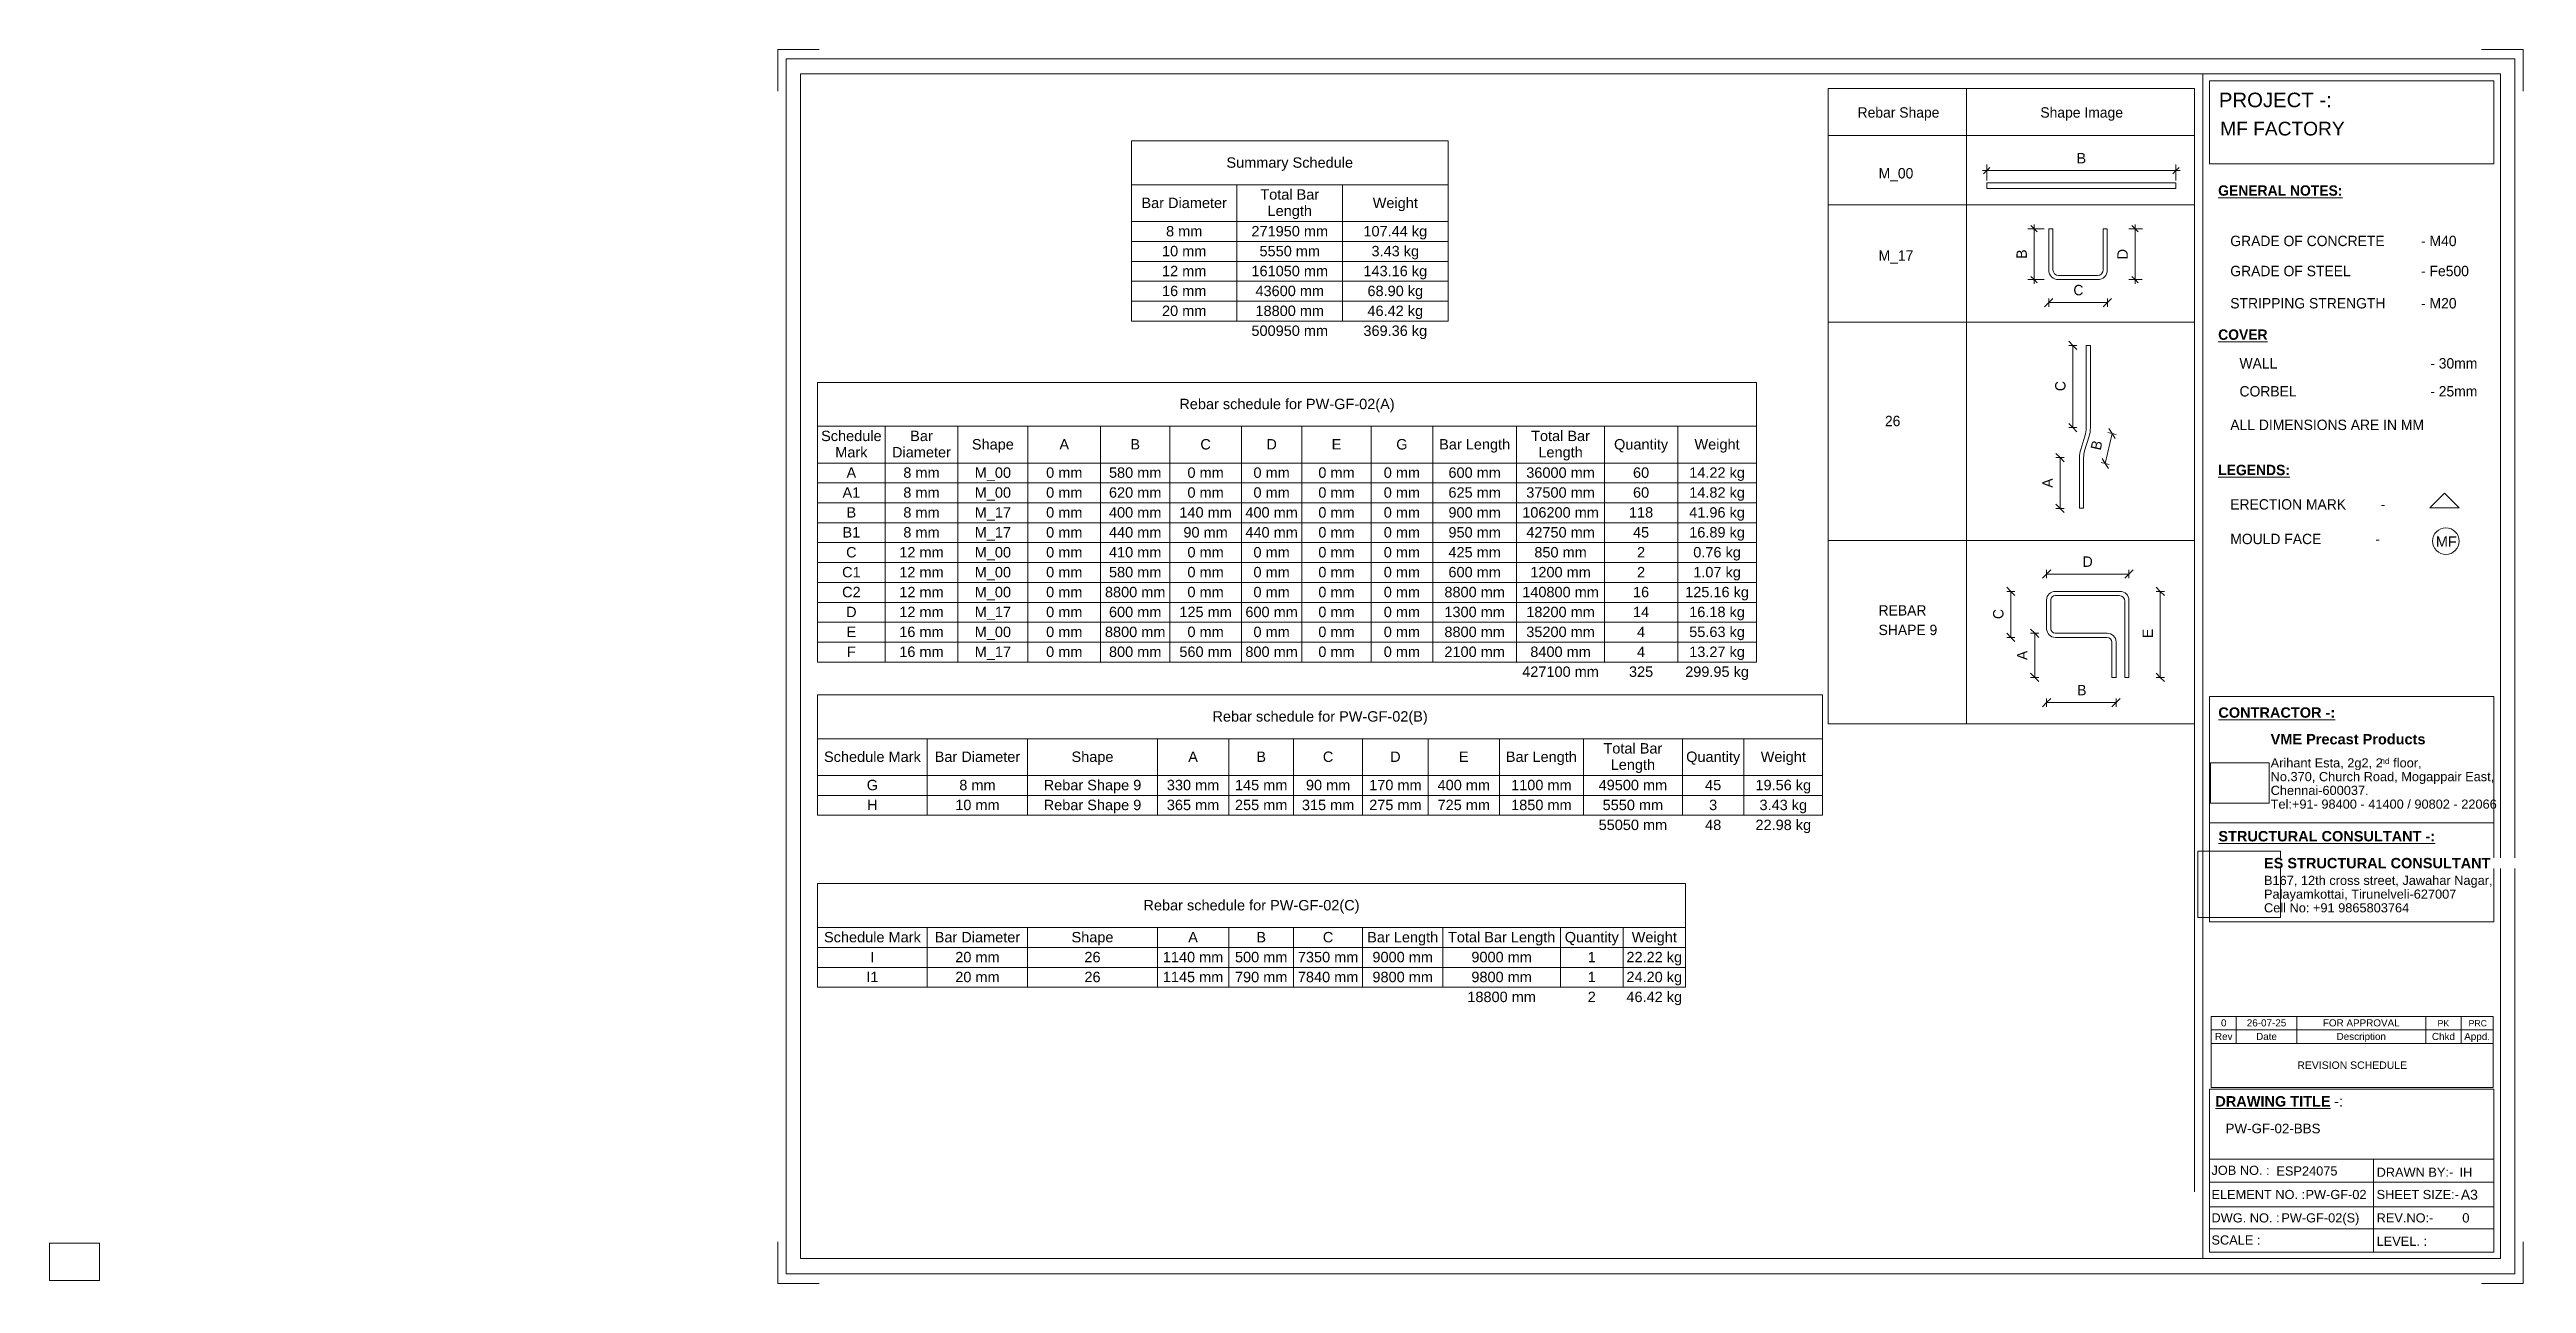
# Paper-space layout 'Layout1' of a CAD drawing. Header units: millimetres. Extents: x 0 to 596, y -1 to 296.
import ezdxf

# ---------------------------------------------------------------- set-up
doc = ezdxf.new("R2010")
doc.units = ezdxf.units.MM
for name, color, linetype, lineweight in [('A-ANNO-DIMS', 211, 'Continuous', 9), ('A-ANNO-DIMS-1', 211, 'Continuous', 9), ('A-DETL-MBND', 5, 'Continuous', 18), ('A-DETL-THIN', 151, 'Continuous', 18), ('G-ANNO-SCHD', 231, 'Continuous', 9), ('G-ANNO-TEXT', 231, 'Continuous', 9), ('G-ANNO-TTLB', 6, 'Continuous', 9), ('G-ANNO-TTLB-MEDM', 33, 'Continuous', 9), ('G-ANNO-TTLB-THIN', 151, 'Continuous', 9)]:
    doc.layers.add(name, color=color, linetype=linetype, lineweight=lineweight)
doc.styles.add('Arial', font='arial.ttf', dxfattribs={"height": 3.5})
doc.styles.add('Arial_1', font='arial.ttf', dxfattribs={"height": 2.2})
doc.styles.add('Arial_10', font='arial.ttf', dxfattribs={"height": 1.7})
doc.styles.add('Arial_2', font='arial.ttf', dxfattribs={"height": 2.4})
doc.styles.add('Arial_3', font='arial.ttf', dxfattribs={"height": 2.5})
doc.styles.add('Arial_4', font='arial.ttf', dxfattribs={"height": 1.42976})
doc.styles.add('Arial_5', font='arial.ttf', dxfattribs={"height": 2.25})
doc.styles.add('Arial_6', font='arial.ttf', dxfattribs={"height": 3.3})
doc.styles.add('Arial_7', font='arial.ttf', dxfattribs={"height": 2.3})
doc.styles.add('Arial_8', font='arial.ttf', dxfattribs={"height": 1.5})
doc.styles.add('Arial_9', font='arial.ttf', dxfattribs={"height": 1.8})
doc.styles.add('Arial_B', font='arialbd.ttf', dxfattribs={"height": 2.5})
doc.styles.add('Nirmala UI Semilight', font='NirmalaS.ttf', dxfattribs={"height": 2.5})
doc.styles.add('Nirmala UI Semilight_B', font='', dxfattribs={"height": 2.5})
doc.styles.get('Nirmala UI Semilight_B').set_extended_font_data('Nirmala UI Semilight', bold=True)
doc.dimstyles.new('Arrow_Filled_-_2_5_NI_UI', dxfattribs={"dimscale": 304.8, "dimtxt": 2.61841, "dimasz": 0.006562, "dimexe": 0.003281, "dimexo": 0.0625, "dimgap": 0.003281, "dimtad": 1, "dimdec": 4, "dimzin": 0, "dimdsep": 46, "dimtxsty": 'Nirmala UI Semilight', "dimblk1": 'OBLIQUE', "dimblk2": 'OBLIQUE', "dimsah": 1, "dimcen": 0.09, "dimazin": 0, "dimtfac": 1, "dimtdec": 4, "dimtix": 1, "dimtmove": 0, "dimatfit": 3, "dimfxl": 0.003281, "dimfxlon": 1, "dimtvp": 1, "dimtolj": 1, "dimtzin": 0, "dimarcsym": 2})
doc.dimstyles.new('Diagonal_-_2_5mm_Arial', dxfattribs={"dimscale": 304.8, "dimtxt": 2.550648, "dimasz": 0.004921, "dimexe": 0.004921, "dimexo": 0.0625, "dimgap": 0.003281, "dimtad": 1, "dimdec": 4, "dimzin": 0, "dimdsep": 46, "dimtxsty": 'Arial_3', "dimblk1": 'OBLIQUE', "dimblk2": 'OBLIQUE', "dimsah": 1, "dimcen": 0.09, "dimdle": 0.003281, "dimazin": 0, "dimtfac": 1, "dimtdec": 4, "dimtix": 1, "dimtmove": 0, "dimatfit": 3, "dimfxl": 0.007874, "dimfxlon": 1, "dimtvp": 1, "dimtolj": 1, "dimtzin": 0, "dimarcsym": 2})
doc.dimstyles.new('Diagonal_-_2_5mm_Arial_2', dxfattribs={"dimscale": 304.8, "dimtxt": 2.550648, "dimasz": 0.004921, "dimexe": 0.004921, "dimexo": 0.004921, "dimgap": 0.003281, "dimtad": 1, "dimdec": 4, "dimzin": 0, "dimdsep": 46, "dimtxsty": 'Arial_3', "dimblk1": 'OBLIQUE', "dimblk2": 'OBLIQUE', "dimsah": 1, "dimcen": 0.09, "dimdle": 0.003281, "dimazin": 0, "dimtfac": 1, "dimtdec": 4, "dimtix": 1, "dimtmove": 0, "dimatfit": 3, "dimfxl": 1, "dimtvp": 1, "dimtfill": 1, "dimtolj": 1, "dimtzin": 0, "dimarcsym": 2})
picture_1 = doc.add_image_def('image1.jpg', size_in_pixel=(996, 686))
picture_2 = doc.add_image_def('image2.jpg', size_in_pixel=(1600, 1280))

# ---------------------------------------------------------------- blocks, each defined once
blk = doc.blocks.new('ES-Landscape-A3 - ES-Landscape-A3-502445-PW-GF-02-BBS')
at = {"layer": 'G-ANNO-TTLB'}
for p, q in [((175.24, 296.27), (185.24, 296.27)), ((175.24, 296.27), (175.24, 286.27)), ((595.24, 296.27), (585.24, 296.27)), ((595.24, 296.27), (595.24, 286.27)), ((519.77, 140.54), (588.2, 140.54)), ((519.77, 86.33), (519.77, 140.54)), ((588.2, 86.33), (588.2, 140.54)), ((519.77, 110.14), (588.2, 110.14)), ((519.77, 6.78), (519.77, 46.03)), ((588.2, 6.78), (588.2, 46.03)), ((559.23, 29.2), (559.23, 6.78)), ((175.24, -0.73), (175.24, 9.27)), ((595.24, -0.73), (595.24, 9.27)), ((175.24, -0.73), (185.24, -0.73)), ((595.24, -0.73), (585.24, -0.73))]:
    blk.add_line(p, q, dxfattribs=at)
at = {"layer": 'G-ANNO-TTLB-MEDM'}
for p, q in [((180.73, 290.44), (180.73, 5.31)), ((180.73, 290.44), (589.79, 290.44)), ((518.17, 290.44), (518.17, 5.31)), ((519.77, 268.77), (519.77, 288.77)), ((519.77, 288.77), (588.2, 288.77)), ((588.2, 288.77), (588.2, 268.77)), ((589.79, 290.44), (589.79, 5.31)), ((588.2, 268.77), (519.77, 268.77)), ((519.77, 86.33), (588.2, 86.33)), ((519.77, 6.78), (588.2, 6.78)), ((180.73, 5.31), (589.79, 5.31))]:
    blk.add_line(p, q, dxfattribs=at)
at = {"layer": 'G-ANNO-TTLB-THIN'}
for p, q in [((177.29, 294.03), (177.29, 1.56)), ((593.23, 294.03), (177.29, 294.03)), ((593.23, 1.56), (593.23, 294.03)), ((519.77, 46.03), (588.2, 46.03)), ((519.77, 29.2), (588.2, 29.2)), ((519.77, 23.64), (588.2, 23.64)), ((519.77, 17.68), (588.2, 17.68)), ((519.77, 12.43), (588.2, 12.43)), ((177.29, 1.56), (593.23, 1.56))]:
    blk.add_line(p, q, dxfattribs=at)
at = {"layer": 'G-ANNO-TTLB', "insert": (534.5, 131.53), "char_height": 2.5, "width": 45.135, "attachment_point": 1, "style": 'Arial_B', "bg_fill": 3, "box_fill_scale": 0, "bg_fill_color": 256, "bg_fill_true_color": 3254780160, "bg_fill_transparency": 256}
blk.add_mtext('VME Precast Products', dxfattribs=at)
at = {"layer": 'G-ANNO-TTLB', "attachment_point": 1}
for s, insert, char_height, width, style in [('Arihant Esta, 2g2, 2', (534.5, 125.68), 2.2, 31.9873, 'Arial_1'), ('nd', (560.89, 125.72), 1.43, 2.7257, 'Arial_4'), (' floor,', (563.14, 125.68), 2.2, 9.1392, 'Arial_1'), ('No.370, Church Road, Mogappair East,', (534.5, 122.37), 2.2, 63.4135, 'Arial_1'), ('Tel:+91- 98400 - 41400 / 90802 - 22066 ', (534.5, 115.75), 2.2, 65.2574, 'Arial_1'), ('Chennai-600037.', (534.5, 119.06), 2.2, 27.6582, 'Arial_1'), ('Cell No: +91 9865803764', (532.9, 90.79), 2.2, 41.0464, 'Arial_1'), ('Palayamkottai, Tirunelveli-627007', (532.9, 94.09), 2.2, 54.4346, 'Arial_1'), ('JOB NO. :', (520.26, 27.61), 2.2, 16.5949, 'Arial_1'), ('DRAWN BY:-', (560, 27.14), 2.2, 21.7257, 'Arial_1'), ('ELEMENT NO. :', (520.26, 21.79), 2.2, 26.5359, 'Arial_1'), ('SHEET SIZE:-', (560, 21.79), 2.2, 23.2489, 'Arial_1'), ('DWG. NO. :', (520.26, 16.16), 2.2, 19.481, 'Arial_1'), ('REV.NO:-', (560, 16.16), 2.2, 16.0338, 'Arial_1'), ('SCALE :', (520.26, 10.84), 2.2, 13.8692, 'Arial_1'), ('LEVEL. :', (560, 10.53), 2.2, 14.3502, 'Arial_1')]:
    blk.add_mtext(s, dxfattribs=dict(at, insert=insert, char_height=char_height, width=width, style=style))
at = {"layer": 'G-ANNO-TTLB'}
image = blk.add_image(picture_1, insert=(520, 114.84), size_in_units=(14.11, 9.72), dxfattribs=at)
image.dxf.flags = 7
image = blk.add_image(picture_2, insert=(516.95, 87.39), size_in_units=(19.92, 15.93), dxfattribs=at)
image.dxf.flags = 7
at = {"layer": 'G-ANNO-TTLB', "attachment_point": 1, "bg_fill": 3, "box_fill_scale": 0, "bg_fill_color": 256, "bg_fill_true_color": 3254780160, "bg_fill_transparency": 256}
for s, insert, char_height, width, style in [('PROJECT -:', (522.05, 285.89), 3.5, 33.3502, 'Arial'), ('\\LCONTRACTOR -:', (521.92, 137.94), 2.5, 33.9114, 'Arial_B'), ('\\LSTRUCTURAL CONSULTANT -:', (521.92, 108.18), 2.5, 62.8523, 'Arial_B'), ('ES STRUCTURAL CONSULTANT', (532.9, 101.7), 2.5, 65.6582, 'Arial_B'), ('\\LDRAWING TITLE', (521.19, 44.36), 2.5, 33.4304, 'Arial_B'), ('A3', (580.27, 21.84), 2.4, 4.9705, 'Arial_2')]:
    blk.add_mtext(s, dxfattribs=dict(at, insert=insert, char_height=char_height, width=width, style=style))
at = {"layer": 'G-ANNO-TTLB', "insert": (532.9, 97.4), "char_height": 2.2, "width": 65.1772, "attachment_point": 1, "style": 'Arial_1'}
blk.add_mtext('B167, 12th cross street, Jawahar Nagar,', dxfattribs=at)
at = {"layer": 'G-ANNO-TTLB', "insert": (548.78, 44.36), "char_height": 2.5, "width": 1.2025, "attachment_point": 1, "style": 'Arial_B', "bg_fill": 3, "box_fill_scale": 0, "bg_fill_color": 256, "bg_fill_true_color": 3254780160, "bg_fill_transparency": 256}
blk.add_mtext('\\fArial|b1|i0|c0|p34|; ', dxfattribs=at)
at = {"layer": 'G-ANNO-TTLB', "insert": (549.77, 44.36), "char_height": 2.5, "width": 2.6456, "attachment_point": 1, "style": 'Arial_3', "bg_fill": 3, "box_fill_scale": 0, "bg_fill_color": 256, "bg_fill_true_color": 3254780160, "bg_fill_transparency": 256}
blk.add_mtext('-:', dxfattribs=at)
blk = doc.blocks.new('DIMBLOCK1-PW-GF-02-BBS')
at = {"layer": 'A-ANNO-DIMS-1'}
for p, q in [((466.18, 267.13), (466.18, 268.63)), ((511.7, 267.13), (511.7, 268.63)), ((465.18, 267.13), (512.7, 267.13)), ((466.18, 267.13), (466.18, 264.73)), ((511.7, 267.13), (511.7, 264.73))]:
    blk.add_line(p, q, dxfattribs=at)
at = {"layer": 'A-ANNO-DIMS-1', "lineweight": 35}
for p, q in [((466.18, 267.13), (465.43, 266.38)), ((466.18, 267.13), (466.93, 267.88)), ((511.7, 267.13), (510.95, 266.38)), ((511.7, 267.13), (512.45, 267.88))]:
    blk.add_line(p, q, dxfattribs=at)
at = {"layer": 'A-ANNO-DIMS-1', "color": 0, "insert": (487.78, 271.37), "char_height": 2.5, "width": 2.7782, "attachment_point": 1, "line_spacing_factor": 0.941778, "style": 'Arial_3'}
blk.add_mtext('B', dxfattribs=at)
blk = doc.blocks.new('_Oblique')
at = {"color": 0, "linetype": 'ByBlock', "lineweight": -2}
blk.add_line((-0.5, -0.5), (0.5, 0.5), dxfattribs=at)
blk = doc.blocks.new('DIMBLOCK2-PW-GF-02-BBS')
at = {"layer": 'A-ANNO-DIMS-1'}
for p, q in [((477.58, 253.14), (476.08, 253.14)), ((477.58, 239.89), (477.58, 254.14)), ((477.58, 253.14), (479.98, 253.14)), ((477.58, 240.89), (476.08, 240.89)), ((477.58, 240.89), (479.98, 240.89))]:
    blk.add_line(p, q, dxfattribs=at)
at = {"layer": 'A-ANNO-DIMS-1', "lineweight": 35}
for p, q in [((477.58, 253.14), (476.83, 253.89)), ((477.58, 253.14), (478.33, 252.39)), ((477.58, 240.89), (476.83, 241.64)), ((477.58, 240.89), (478.33, 240.14))]:
    blk.add_line(p, q, dxfattribs=at)
at = {"layer": 'A-ANNO-DIMS-1', "color": 0, "insert": (473.34, 245.85), "char_height": 2.5, "width": 2.7782, "attachment_point": 1, "rotation": 90, "line_spacing_factor": 0.941778, "style": 'Arial_3'}
blk.add_mtext('B', dxfattribs=at)
blk = doc.blocks.new('DIMBLOCK3-PW-GF-02-BBS')
at = {"layer": 'A-ANNO-DIMS-1'}
for p, q in [((501.86, 253.14), (500.36, 253.14)), ((501.86, 254.14), (501.86, 239.89)), ((501.86, 253.14), (503.67, 253.14)), ((501.86, 240.89), (500.36, 240.89)), ((501.86, 240.89), (503.55, 240.89))]:
    blk.add_line(p, q, dxfattribs=at)
at = {"layer": 'A-ANNO-DIMS-1', "lineweight": 35}
for p, q in [((501.86, 253.14), (501.11, 253.89)), ((501.86, 253.14), (502.61, 252.39)), ((501.86, 240.89), (501.11, 241.64)), ((501.86, 240.89), (502.61, 240.14))]:
    blk.add_line(p, q, dxfattribs=at)
at = {"layer": 'A-ANNO-DIMS-1', "color": 0, "insert": (497.61, 245.76), "char_height": 2.5, "width": 3.0137, "attachment_point": 1, "rotation": 90, "line_spacing_factor": 0.941778, "style": 'Arial_3', "bg_fill": 3, "box_fill_scale": 0, "bg_fill_color": 256, "bg_fill_true_color": 3254780160, "bg_fill_transparency": 256}
blk.add_mtext('D', dxfattribs=at)
blk = doc.blocks.new('DIMBLOCK4-PW-GF-02-BBS')
at = {"layer": 'A-ANNO-DIMS-1'}
for p, q in [((483.82, 198.05), (482.82, 199.05)), ((483.82, 198.05), (482.82, 198.05)), ((483.82, 185.84), (483.82, 198.05)), ((483.82, 198.05), (484.82, 197.05)), ((483.82, 198.05), (484.82, 198.05)), ((483.82, 185.84), (482.82, 186.84)), ((483.82, 185.84), (482.82, 185.84)), ((483.82, 185.84), (484.82, 184.84)), ((483.82, 185.84), (484.82, 185.84))]:
    blk.add_line(p, q, dxfattribs=at)
at = {"layer": 'A-ANNO-DIMS-1', "color": 0, "insert": (479.56, 190.81), "char_height": 2.5, "width": 2.7422, "attachment_point": 1, "rotation": 90, "line_spacing_factor": 1.142579, "style": 'Nirmala UI Semilight'}
blk.add_mtext('A', dxfattribs=at)
blk = doc.blocks.new('DIMBLOCK5-PW-GF-02-BBS')
at = {"layer": 'A-ANNO-DIMS-1'}
for p, q in [((494.69, 196.65), (496.33, 203.87)), ((496.33, 203.87), (495.35, 204.09)), ((496.33, 203.87), (495.58, 205.06)), ((496.33, 203.87), (497.08, 202.67)), ((496.33, 203.87), (497.31, 203.65)), ((494.69, 196.65), (493.72, 196.87)), ((494.69, 196.65), (493.94, 197.84)), ((494.69, 196.65), (495.45, 195.45)), ((494.69, 196.65), (495.67, 196.43))]:
    blk.add_line(p, q, dxfattribs=at)
at = {"layer": 'A-ANNO-DIMS-1', "color": 0, "insert": (491.13, 200.22), "char_height": 2.5, "width": 2.3994, "attachment_point": 1, "rotation": 77.23618, "line_spacing_factor": 1.142579, "style": 'Nirmala UI Semilight'}
blk.add_mtext('B', dxfattribs=at)
blk = doc.blocks.new('DIMBLOCK6-PW-GF-02-BBS')
at = {"layer": 'A-ANNO-DIMS-1'}
for p, q in [((486.9, 225.06), (485.9, 226.06)), ((486.9, 225.06), (485.9, 225.06)), ((486.9, 205.27), (486.9, 225.06)), ((486.9, 225.06), (487.9, 224.06)), ((486.9, 225.06), (487.9, 225.06)), ((486.9, 205.27), (485.9, 206.27)), ((486.9, 205.27), (485.9, 205.27)), ((486.9, 205.27), (487.9, 204.27)), ((486.9, 205.27), (487.9, 205.27))]:
    blk.add_line(p, q, dxfattribs=at)
at = {"layer": 'A-ANNO-DIMS-1', "color": 0, "insert": (482.64, 214.05), "char_height": 2.5, "width": 2.6851, "attachment_point": 1, "rotation": 90, "line_spacing_factor": 1.142579, "style": 'Nirmala UI Semilight'}
blk.add_mtext('C', dxfattribs=at)
blk = doc.blocks.new('DIMBLOCK7-PW-GF-02-BBS')
at = {"layer": 'A-ANNO-DIMS-1'}
for p, q in [((481.11, 235.36), (480.11, 234.36)), ((481.11, 235.36), (482.11, 236.36)), ((481.11, 235.36), (481.11, 236.36)), ((481.11, 235.36), (495.2, 235.36)), ((481.11, 235.36), (481.11, 234.36)), ((495.2, 235.36), (494.2, 234.36)), ((495.2, 235.36), (496.2, 236.36)), ((495.2, 235.36), (495.2, 236.36)), ((495.2, 235.36), (495.2, 234.36))]:
    blk.add_line(p, q, dxfattribs=at)
at = {"layer": 'A-ANNO-DIMS-1', "color": 0, "insert": (487.03, 239.62), "char_height": 2.5, "width": 2.6851, "attachment_point": 1, "line_spacing_factor": 1.142579, "style": 'Nirmala UI Semilight'}
blk.add_mtext('C', dxfattribs=at)
blk = doc.blocks.new('DIMBLOCK8-PW-GF-02-BBS')
at = {"layer": 'A-ANNO-DIMS-1'}
for p, q in [((480.6, 139.08), (479.6, 138.08)), ((480.6, 139.08), (481.6, 140.08)), ((480.6, 139.08), (480.6, 140.08)), ((480.6, 139.08), (497.29, 139.08)), ((480.6, 139.08), (480.6, 138.08)), ((497.29, 139.08), (496.29, 138.08)), ((497.29, 139.08), (498.29, 140.08)), ((497.29, 139.08), (497.29, 140.08)), ((497.29, 139.08), (497.29, 138.08))]:
    blk.add_line(p, q, dxfattribs=at)
at = {"layer": 'A-ANNO-DIMS-1', "color": 0, "insert": (487.95, 143.34), "char_height": 2.5, "width": 2.3994, "attachment_point": 1, "line_spacing_factor": 1.142579, "style": 'Nirmala UI Semilight'}
blk.add_mtext('B', dxfattribs=at)
blk = doc.blocks.new('DIMBLOCK9-PW-GF-02-BBS')
at = {"layer": 'A-ANNO-DIMS-1'}
for p, q in [((477.74, 155.78), (476.74, 156.78)), ((477.74, 155.78), (476.74, 155.78)), ((477.74, 145.16), (477.74, 155.78)), ((477.74, 155.78), (478.74, 154.78)), ((477.74, 155.78), (478.74, 155.78)), ((477.74, 145.16), (476.74, 146.16)), ((477.74, 145.16), (476.74, 145.16)), ((477.74, 145.16), (478.74, 144.16)), ((477.74, 145.16), (478.74, 145.16))]:
    blk.add_line(p, q, dxfattribs=at)
at = {"layer": 'A-ANNO-DIMS-1', "color": 0, "insert": (473.47, 149.33), "char_height": 2.5, "width": 2.7422, "attachment_point": 1, "rotation": 90, "line_spacing_factor": 1.142579, "style": 'Nirmala UI Semilight'}
blk.add_mtext('A', dxfattribs=at)
blk = doc.blocks.new('DIMBLOCK10-PW-GF-02-BBS')
at = {"layer": 'A-ANNO-DIMS-1'}
for p, q in [((471.98, 165.84), (470.98, 166.84)), ((471.98, 165.84), (470.98, 165.84)), ((471.98, 154.78), (471.98, 165.84)), ((471.98, 165.84), (472.98, 164.84)), ((471.98, 165.84), (472.98, 165.84)), ((471.98, 154.78), (470.98, 155.78)), ((471.98, 154.78), (470.98, 154.78)), ((471.98, 154.78), (472.98, 153.78)), ((471.98, 154.78), (472.98, 154.78))]:
    blk.add_line(p, q, dxfattribs=at)
at = {"layer": 'A-ANNO-DIMS-1', "color": 0, "insert": (467.71, 159.19), "char_height": 2.5, "width": 2.6851, "attachment_point": 1, "rotation": 90, "line_spacing_factor": 1.142579, "style": 'Nirmala UI Semilight'}
blk.add_mtext('C', dxfattribs=at)
blk = doc.blocks.new('DIMBLOCK11-PW-GF-02-BBS')
at = {"layer": 'A-ANNO-DIMS-1'}
for p, q in [((480.6, 170), (479.6, 169)), ((480.6, 170), (481.6, 171)), ((480.6, 170), (480.6, 171)), ((480.6, 170), (500.41, 170)), ((480.6, 170), (480.6, 169)), ((500.41, 170), (499.41, 169)), ((500.41, 170), (501.41, 171)), ((500.41, 170), (500.41, 171)), ((500.41, 170), (500.41, 169))]:
    blk.add_line(p, q, dxfattribs=at)
at = {"layer": 'A-ANNO-DIMS-1', "color": 0, "insert": (489.27, 174.26), "char_height": 2.5, "width": 2.9707, "attachment_point": 1, "line_spacing_factor": 1.142579, "style": 'Nirmala UI Semilight'}
blk.add_mtext('D', dxfattribs=at)
blk = doc.blocks.new('DIMBLOCK12-PW-GF-02-BBS')
at = {"layer": 'A-ANNO-DIMS-1'}
for p, q in [((507.93, 165.84), (506.93, 166.84)), ((507.93, 165.84), (506.93, 165.84)), ((507.93, 145.16), (507.93, 165.84)), ((507.93, 165.84), (508.93, 164.84)), ((507.93, 165.84), (508.93, 165.84)), ((507.93, 145.16), (506.93, 146.16)), ((507.93, 145.16), (506.93, 145.16)), ((507.93, 145.16), (508.93, 144.16)), ((507.93, 145.16), (508.93, 145.16))]:
    blk.add_line(p, q, dxfattribs=at)
at = {"layer": 'A-ANNO-DIMS-1', "color": 0, "insert": (503.67, 154.6), "char_height": 2.5, "width": 2.1709, "attachment_point": 1, "rotation": 90, "line_spacing_factor": 1.142579, "style": 'Nirmala UI Semilight'}
blk.add_mtext('E', dxfattribs=at)

psp = doc.layouts.get("Layout1")

# ---------------------------------------------------------------- linework, layer by layer
at = {"layer": 'A-DETL-MBND'}
for p, q in [((428.05385, 275.55728), (516.14757, 275.55728)), ((466.17668, 264.15874), (511.69751, 264.15874)), ((466.17668, 264.15874), (466.17668, 262.85874)), ((466.17668, 262.85874), (511.69751, 262.85874)), ((511.69751, 264.15874), (511.69751, 262.85874))]:
    psp.add_line(p, q, dxfattribs=at)
at = {"layer": 'A-DETL-THIN'}
for p, q in [((428.05385, 286.88954), (516.14757, 286.88954)), ((428.05385, 286.88954), (428.05385, 133.96922)), ((461.34757, 286.88954), (461.34757, 133.96922)), ((516.14757, 286.88954), (516.14757, 21.30523)), ((428.05385, 258.91415), (516.14757, 258.91415)), ((481.10641, 243.1997), (481.10641, 253.13678)), ((481.10641, 253.13678), (482.10641, 253.13678)), ((482.10641, 253.13678), (482.10641, 243.26308)), ((494.19702, 253.13678), (494.19702, 243.26308)), ((495.19702, 253.13678), (494.19702, 253.13678)), ((495.19702, 243.1997), (495.19702, 253.13678)), ((492.88409, 240.88678), (483.41933, 240.88678)), ((483.48272, 241.88678), (492.82071, 241.88678)), ((428.05385, 230.63954), (516.14757, 230.63954)), ((490.13052, 205.27263), (490.13052, 225.0603)), ((490.13052, 225.0603), (491.13052, 225.0603)), ((491.13052, 225.0603), (491.13052, 205.27263)), ((488.79083, 199.97857), (489.81911, 203.24582)), ((490.77299, 202.94561), (489.74471, 199.67836)), ((488.49479, 185.84422), (488.49479, 198.05182)), ((489.49479, 198.05182), (489.49479, 185.84422)), ((488.49479, 185.84422), (489.49479, 185.84422)), ((576.3195, 189.51411), (572.78396, 185.97858)), ((572.78396, 185.97858), (579.85503, 185.97858)), ((579.85503, 185.97858), (576.3195, 189.51411)), ((428.05385, 178.13954), (516.14757, 178.13954)), ((480.5998, 156.86913), (480.5998, 163.82636)), ((481.5998, 156.853), (481.5998, 163.82326)), ((482.61792, 165.84448), (498.27783, 165.84448)), ((482.62102, 164.84448), (498.03442, 164.84448)), ((499.4123, 163.46659), (499.4123, 145.15698)), ((500.4123, 163.71), (500.4123, 145.15698)), ((495.16214, 155.78198), (482.67083, 155.78198)), ((495.1093, 154.78198), (482.68695, 154.78198)), ((496.29257, 145.15698), (496.29257, 153.5987)), ((497.29257, 145.15698), (497.29257, 153.65155)), ((496.29257, 145.15698), (497.29257, 145.15698)), ((499.4123, 145.15698), (500.4123, 145.15698)), ((428.05385, 133.96922), (516.14757, 133.96922))]:
    psp.add_line(p, q, dxfattribs=at)
psp.add_circle((576.66925, 177.95954), 3.20059, dxfattribs=at)
for centre, radius, start, end in [((483.41933, 243.1997), 2.31292, 180, 270), ((483.48272, 243.26308), 1.37631, 180, 270), ((492.82071, 243.26308), 1.37631, 270, 0), ((492.88409, 243.1997), 2.31292, 270, 0), ((483.37915, 205.27263), 6.75138, 342.52997212, 360), ((483.37915, 205.27263), 7.75138, 342.52997212, 0), ((494.91286, 198.05182), 6.41807, 162.52997212, 180), ((494.91286, 198.05182), 5.41807, 162.52997212, 180), ((482.61792, 163.82636), 2.01812, 90, 180), ((482.62102, 163.82326), 1.02122, 90, 180), ((498.03442, 163.46659), 1.37788, 0, 90), ((498.27783, 163.71), 2.13447, 360, 90), ((482.68695, 156.86913), 2.08715, 180, 270), ((482.67083, 156.853), 1.07103, 180, 270), ((495.16214, 153.65155), 2.13043, 0, 90), ((495.1093, 153.5987), 1.18328, 0, 90)]:
    psp.add_arc(centre, radius, start, end, dxfattribs=at)

# ---------------------------------------------------------------- viewports
at = {"layer": '0'}
psp.add_viewport(center=(6, 4.5), size=(12, 9), view_center_point=(6, 4.5), view_height=12, dxfattribs=at)

# ---------------------------------------------------------------- next in the draw order: block references
at = {"layer": 'G-ANNO-TTLB'}
psp.add_blockref('ES-Landscape-A3 - ES-Landscape-A3-502445-PW-GF-02-BBS', (0, 0), dxfattribs=at)

# ---------------------------------------------------------------- next in the draw order: linework, layer by layer
at = {"layer": 'A-DETL-THIN', "lineweight": 9}
for p, q in [((260.35144, 274.27211), (260.35144, 263.68878)), ((336.55144, 274.27211), (260.35144, 274.27211)), ((336.55144, 263.68878), (336.55144, 274.27211)), ((260.35144, 263.68878), (260.35144, 254.85518)), ((260.35144, 263.68878), (336.55144, 263.68878)), ((285.75144, 263.68878), (285.75144, 254.85518)), ((311.15144, 263.68878), (311.15144, 254.85518)), ((336.55144, 263.68878), (336.55144, 254.85518)), ((285.75144, 254.85518), (260.35144, 254.85518)), ((260.35144, 254.85518), (260.35144, 250.06339)), ((311.15144, 254.85518), (285.75144, 254.85518)), ((285.75144, 254.85518), (285.75144, 250.06339)), ((336.55144, 254.85518), (311.15144, 254.85518)), ((311.15144, 254.85518), (311.15144, 250.06339)), ((336.55144, 254.85518), (336.55144, 250.06339)), ((285.75144, 250.06339), (260.35144, 250.06339)), ((260.35144, 250.06339), (260.35144, 245.27159)), ((285.75144, 245.27159), (260.35144, 245.27159)), ((260.35144, 245.27159), (260.35144, 240.47979)), ((311.15144, 250.06339), (285.75144, 250.06339)), ((285.75144, 250.06339), (285.75144, 245.27159)), ((311.15144, 245.27159), (285.75144, 245.27159)), ((285.75144, 245.27159), (285.75144, 240.47979)), ((336.55144, 250.06339), (311.15144, 250.06339)), ((311.15144, 250.06339), (311.15144, 245.27159)), ((336.55144, 245.27159), (311.15144, 245.27159)), ((311.15144, 245.27159), (311.15144, 240.47979)), ((336.55144, 250.06339), (336.55144, 245.27159)), ((336.55144, 245.27159), (336.55144, 240.47979)), ((285.75144, 240.47979), (260.35144, 240.47979)), ((260.35144, 240.47979), (260.35144, 235.688)), ((311.15144, 240.47979), (285.75144, 240.47979)), ((285.75144, 240.47979), (285.75144, 235.688)), ((336.55144, 240.47979), (311.15144, 240.47979)), ((311.15144, 240.47979), (311.15144, 235.688)), ((336.55144, 240.47979), (336.55144, 235.688)), ((285.75144, 235.688), (260.35144, 235.688)), ((260.35144, 235.688), (260.35144, 230.8962)), ((311.15144, 235.688), (285.75144, 235.688)), ((285.75144, 235.688), (285.75144, 230.8962)), ((336.55144, 235.688), (311.15144, 235.688)), ((311.15144, 235.688), (311.15144, 230.8962)), ((336.55144, 235.688), (336.55144, 230.8962)), ((285.75144, 230.8962), (260.35144, 230.8962)), ((311.15144, 230.8962), (285.75144, 230.8962)), ((336.55144, 230.8962), (311.15144, 230.8962)), ((184.81475, 216.16395), (184.81475, 205.58062)), ((410.7524, 216.16395), (184.81475, 216.16395)), ((410.7524, 205.58062), (410.7524, 216.16395)), ((184.81475, 205.58062), (184.81475, 196.74702)), ((184.81475, 205.58062), (410.7524, 205.58062)), ((201.09349, 205.58062), (201.09349, 196.74702)), ((218.56213, 205.58062), (218.56213, 196.74702)), ((235.45934, 205.58062), (235.45934, 196.74702)), ((252.92184, 205.58062), (252.92184, 196.74702)), ((269.59059, 205.58062), (269.59059, 196.74702)), ((286.80901, 205.58062), (286.80901, 196.74702)), ((301.36109, 205.58062), (301.36109, 196.74702)), ((318.02984, 205.58062), (318.02984, 196.74702)), ((332.84651, 205.58062), (332.84651, 196.74702)), ((353.05201, 205.58062), (353.05201, 196.74702)), ((374.18818, 205.58062), (374.18818, 196.74702)), ((391.80862, 205.58062), (391.80862, 196.74702)), ((410.7524, 205.58062), (410.7524, 196.74702)), ((201.09349, 196.74702), (184.81475, 196.74702)), ((184.81475, 196.74702), (184.81475, 191.95523)), ((218.56213, 196.74702), (201.09349, 196.74702)), ((201.09349, 196.74702), (201.09349, 191.95523)), ((235.45934, 196.74702), (218.56213, 196.74702)), ((218.56213, 196.74702), (218.56213, 191.95523)), ((252.92184, 196.74702), (235.45934, 196.74702)), ((235.45934, 196.74702), (235.45934, 191.95523)), ((269.59059, 196.74702), (252.92184, 196.74702)), ((252.92184, 196.74702), (252.92184, 191.95523)), ((286.80901, 196.74702), (269.59059, 196.74702)), ((269.59059, 196.74702), (269.59059, 191.95523)), ((301.36109, 196.74702), (286.80901, 196.74702)), ((286.80901, 196.74702), (286.80901, 191.95523)), ((318.02984, 196.74702), (301.36109, 196.74702)), ((301.36109, 196.74702), (301.36109, 191.95523)), ((332.84651, 196.74702), (318.02984, 196.74702)), ((318.02984, 196.74702), (318.02984, 191.95523)), ((353.05201, 196.74702), (332.84651, 196.74702)), ((332.84651, 196.74702), (332.84651, 191.95523)), ((374.18818, 196.74702), (353.05201, 196.74702)), ((353.05201, 196.74702), (353.05201, 191.95523)), ((391.80862, 196.74702), (374.18818, 196.74702)), ((374.18818, 196.74702), (374.18818, 191.95523)), ((410.7524, 196.74702), (391.80862, 196.74702)), ((391.80862, 196.74702), (391.80862, 191.95523)), ((410.7524, 196.74702), (410.7524, 191.95523)), ((201.09349, 191.95523), (184.81475, 191.95523)), ((184.81475, 191.95523), (184.81475, 187.16343)), ((218.56213, 191.95523), (201.09349, 191.95523)), ((201.09349, 191.95523), (201.09349, 187.16343)), ((235.45934, 191.95523), (218.56213, 191.95523)), ((218.56213, 191.95523), (218.56213, 187.16343)), ((252.92184, 191.95523), (235.45934, 191.95523)), ((235.45934, 191.95523), (235.45934, 187.16343)), ((269.59059, 191.95523), (252.92184, 191.95523)), ((252.92184, 191.95523), (252.92184, 187.16343)), ((286.80901, 191.95523), (269.59059, 191.95523)), ((269.59059, 191.95523), (269.59059, 187.16343)), ((301.36109, 191.95523), (286.80901, 191.95523)), ((286.80901, 191.95523), (286.80901, 187.16343)), ((318.02984, 191.95523), (301.36109, 191.95523)), ((301.36109, 191.95523), (301.36109, 187.16343)), ((332.84651, 191.95523), (318.02984, 191.95523)), ((318.02984, 191.95523), (318.02984, 187.16343)), ((353.05201, 191.95523), (332.84651, 191.95523)), ((332.84651, 191.95523), (332.84651, 187.16343)), ((374.18818, 191.95523), (353.05201, 191.95523)), ((353.05201, 191.95523), (353.05201, 187.16343)), ((391.80862, 191.95523), (374.18818, 191.95523)), ((374.18818, 191.95523), (374.18818, 187.16343)), ((410.7524, 191.95523), (391.80862, 191.95523)), ((391.80862, 191.95523), (391.80862, 187.16343)), ((410.7524, 191.95523), (410.7524, 187.16343)), ((201.09349, 187.16343), (184.81475, 187.16343)), ((184.81475, 187.16343), (184.81475, 182.37163)), ((218.56213, 187.16343), (201.09349, 187.16343)), ((201.09349, 187.16343), (201.09349, 182.37163)), ((235.45934, 187.16343), (218.56213, 187.16343)), ((218.56213, 187.16343), (218.56213, 182.37163)), ((252.92184, 187.16343), (235.45934, 187.16343)), ((235.45934, 187.16343), (235.45934, 182.37163)), ((269.59059, 187.16343), (252.92184, 187.16343)), ((252.92184, 187.16343), (252.92184, 182.37163)), ((286.80901, 187.16343), (269.59059, 187.16343)), ((269.59059, 187.16343), (269.59059, 182.37163)), ((301.36109, 187.16343), (286.80901, 187.16343)), ((286.80901, 187.16343), (286.80901, 182.37163)), ((318.02984, 187.16343), (301.36109, 187.16343)), ((301.36109, 187.16343), (301.36109, 182.37163)), ((332.84651, 187.16343), (318.02984, 187.16343)), ((318.02984, 187.16343), (318.02984, 182.37163)), ((353.05201, 187.16343), (332.84651, 187.16343)), ((332.84651, 187.16343), (332.84651, 182.37163)), ((374.18818, 187.16343), (353.05201, 187.16343)), ((353.05201, 187.16343), (353.05201, 182.37163)), ((391.80862, 187.16343), (374.18818, 187.16343)), ((374.18818, 187.16343), (374.18818, 182.37163)), ((410.7524, 187.16343), (391.80862, 187.16343)), ((391.80862, 187.16343), (391.80862, 182.37163)), ((410.7524, 187.16343), (410.7524, 182.37163)), ((201.09349, 182.37163), (184.81475, 182.37163)), ((184.81475, 182.37163), (184.81475, 177.57983)), ((218.56213, 182.37163), (201.09349, 182.37163)), ((201.09349, 182.37163), (201.09349, 177.57983)), ((235.45934, 182.37163), (218.56213, 182.37163)), ((218.56213, 182.37163), (218.56213, 177.57983)), ((252.92184, 182.37163), (235.45934, 182.37163)), ((235.45934, 182.37163), (235.45934, 177.57983)), ((269.59059, 182.37163), (252.92184, 182.37163)), ((252.92184, 182.37163), (252.92184, 177.57983)), ((286.80901, 182.37163), (269.59059, 182.37163)), ((269.59059, 182.37163), (269.59059, 177.57983)), ((301.36109, 182.37163), (286.80901, 182.37163)), ((286.80901, 182.37163), (286.80901, 177.57983)), ((318.02984, 182.37163), (301.36109, 182.37163)), ((301.36109, 182.37163), (301.36109, 177.57983)), ((332.84651, 182.37163), (318.02984, 182.37163)), ((318.02984, 182.37163), (318.02984, 177.57983)), ((353.05201, 182.37163), (332.84651, 182.37163)), ((332.84651, 182.37163), (332.84651, 177.57983)), ((374.18818, 182.37163), (353.05201, 182.37163)), ((353.05201, 182.37163), (353.05201, 177.57983)), ((391.80862, 182.37163), (374.18818, 182.37163)), ((374.18818, 182.37163), (374.18818, 177.57983)), ((410.7524, 182.37163), (391.80862, 182.37163)), ((391.80862, 182.37163), (391.80862, 177.57983)), ((410.7524, 182.37163), (410.7524, 177.57983)), ((201.09349, 177.57983), (184.81475, 177.57983)), ((184.81475, 177.57983), (184.81475, 172.78804)), ((218.56213, 177.57983), (201.09349, 177.57983)), ((201.09349, 177.57983), (201.09349, 172.78804)), ((235.45934, 177.57983), (218.56213, 177.57983)), ((218.56213, 177.57983), (218.56213, 172.78804)), ((252.92184, 177.57983), (235.45934, 177.57983)), ((235.45934, 177.57983), (235.45934, 172.78804)), ((269.59059, 177.57983), (252.92184, 177.57983)), ((252.92184, 177.57983), (252.92184, 172.78804)), ((286.80901, 177.57983), (269.59059, 177.57983)), ((269.59059, 177.57983), (269.59059, 172.78804)), ((301.36109, 177.57983), (286.80901, 177.57983)), ((286.80901, 177.57983), (286.80901, 172.78804)), ((318.02984, 177.57983), (301.36109, 177.57983)), ((301.36109, 177.57983), (301.36109, 172.78804)), ((332.84651, 177.57983), (318.02984, 177.57983)), ((318.02984, 177.57983), (318.02984, 172.78804)), ((353.05201, 177.57983), (332.84651, 177.57983)), ((332.84651, 177.57983), (332.84651, 172.78804)), ((374.18818, 177.57983), (353.05201, 177.57983)), ((353.05201, 177.57983), (353.05201, 172.78804)), ((391.80862, 177.57983), (374.18818, 177.57983)), ((374.18818, 177.57983), (374.18818, 172.78804)), ((410.7524, 177.57983), (391.80862, 177.57983)), ((391.80862, 177.57983), (391.80862, 172.78804)), ((410.7524, 177.57983), (410.7524, 172.78804)), ((201.09349, 172.78804), (184.81475, 172.78804)), ((184.81475, 172.78804), (184.81475, 167.99624)), ((201.09349, 167.99624), (184.81475, 167.99624)), ((184.81475, 167.99624), (184.81475, 163.20444)), ((218.56213, 172.78804), (201.09349, 172.78804)), ((201.09349, 172.78804), (201.09349, 167.99624)), ((218.56213, 167.99624), (201.09349, 167.99624)), ((201.09349, 167.99624), (201.09349, 163.20444)), ((235.45934, 172.78804), (218.56213, 172.78804)), ((218.56213, 172.78804), (218.56213, 167.99624)), ((235.45934, 167.99624), (218.56213, 167.99624)), ((218.56213, 167.99624), (218.56213, 163.20444)), ((252.92184, 172.78804), (235.45934, 172.78804)), ((235.45934, 172.78804), (235.45934, 167.99624)), ((252.92184, 167.99624), (235.45934, 167.99624)), ((235.45934, 167.99624), (235.45934, 163.20444)), ((269.59059, 172.78804), (252.92184, 172.78804)), ((252.92184, 172.78804), (252.92184, 167.99624)), ((269.59059, 167.99624), (252.92184, 167.99624)), ((252.92184, 167.99624), (252.92184, 163.20444)), ((286.80901, 172.78804), (269.59059, 172.78804)), ((269.59059, 172.78804), (269.59059, 167.99624)), ((286.80901, 167.99624), (269.59059, 167.99624)), ((269.59059, 167.99624), (269.59059, 163.20444)), ((301.36109, 172.78804), (286.80901, 172.78804)), ((286.80901, 172.78804), (286.80901, 167.99624)), ((301.36109, 167.99624), (286.80901, 167.99624)), ((286.80901, 167.99624), (286.80901, 163.20444)), ((318.02984, 172.78804), (301.36109, 172.78804)), ((301.36109, 172.78804), (301.36109, 167.99624)), ((318.02984, 167.99624), (301.36109, 167.99624)), ((301.36109, 167.99624), (301.36109, 163.20444)), ((332.84651, 172.78804), (318.02984, 172.78804)), ((318.02984, 172.78804), (318.02984, 167.99624)), ((332.84651, 167.99624), (318.02984, 167.99624)), ((318.02984, 167.99624), (318.02984, 163.20444)), ((353.05201, 172.78804), (332.84651, 172.78804)), ((332.84651, 172.78804), (332.84651, 167.99624)), ((353.05201, 167.99624), (332.84651, 167.99624)), ((332.84651, 167.99624), (332.84651, 163.20444)), ((374.18818, 172.78804), (353.05201, 172.78804)), ((353.05201, 172.78804), (353.05201, 167.99624)), ((374.18818, 167.99624), (353.05201, 167.99624)), ((353.05201, 167.99624), (353.05201, 163.20444)), ((391.80862, 172.78804), (374.18818, 172.78804)), ((374.18818, 172.78804), (374.18818, 167.99624)), ((391.80862, 167.99624), (374.18818, 167.99624)), ((374.18818, 167.99624), (374.18818, 163.20444)), ((410.7524, 172.78804), (391.80862, 172.78804)), ((391.80862, 172.78804), (391.80862, 167.99624)), ((410.7524, 167.99624), (391.80862, 167.99624)), ((391.80862, 167.99624), (391.80862, 163.20444)), ((410.7524, 172.78804), (410.7524, 167.99624)), ((410.7524, 167.99624), (410.7524, 163.20444)), ((201.09349, 163.20444), (184.81475, 163.20444)), ((184.81475, 163.20444), (184.81475, 158.41265)), ((218.56213, 163.20444), (201.09349, 163.20444)), ((201.09349, 163.20444), (201.09349, 158.41265)), ((235.45934, 163.20444), (218.56213, 163.20444)), ((218.56213, 163.20444), (218.56213, 158.41265)), ((252.92184, 163.20444), (235.45934, 163.20444)), ((235.45934, 163.20444), (235.45934, 158.41265)), ((269.59059, 163.20444), (252.92184, 163.20444)), ((252.92184, 163.20444), (252.92184, 158.41265)), ((286.80901, 163.20444), (269.59059, 163.20444)), ((269.59059, 163.20444), (269.59059, 158.41265)), ((301.36109, 163.20444), (286.80901, 163.20444)), ((286.80901, 163.20444), (286.80901, 158.41265)), ((318.02984, 163.20444), (301.36109, 163.20444)), ((301.36109, 163.20444), (301.36109, 158.41265)), ((332.84651, 163.20444), (318.02984, 163.20444)), ((318.02984, 163.20444), (318.02984, 158.41265)), ((353.05201, 163.20444), (332.84651, 163.20444)), ((332.84651, 163.20444), (332.84651, 158.41265)), ((374.18818, 163.20444), (353.05201, 163.20444)), ((353.05201, 163.20444), (353.05201, 158.41265)), ((391.80862, 163.20444), (374.18818, 163.20444)), ((374.18818, 163.20444), (374.18818, 158.41265)), ((410.7524, 163.20444), (391.80862, 163.20444)), ((391.80862, 163.20444), (391.80862, 158.41265)), ((410.7524, 163.20444), (410.7524, 158.41265)), ((201.09349, 158.41265), (184.81475, 158.41265)), ((184.81475, 158.41265), (184.81475, 153.62085)), ((218.56213, 158.41265), (201.09349, 158.41265)), ((201.09349, 158.41265), (201.09349, 153.62085)), ((235.45934, 158.41265), (218.56213, 158.41265)), ((218.56213, 158.41265), (218.56213, 153.62085)), ((252.92184, 158.41265), (235.45934, 158.41265)), ((235.45934, 158.41265), (235.45934, 153.62085)), ((269.59059, 158.41265), (252.92184, 158.41265)), ((252.92184, 158.41265), (252.92184, 153.62085)), ((286.80901, 158.41265), (269.59059, 158.41265)), ((269.59059, 158.41265), (269.59059, 153.62085)), ((301.36109, 158.41265), (286.80901, 158.41265)), ((286.80901, 158.41265), (286.80901, 153.62085)), ((318.02984, 158.41265), (301.36109, 158.41265)), ((301.36109, 158.41265), (301.36109, 153.62085)), ((332.84651, 158.41265), (318.02984, 158.41265)), ((318.02984, 158.41265), (318.02984, 153.62085)), ((353.05201, 158.41265), (332.84651, 158.41265)), ((332.84651, 158.41265), (332.84651, 153.62085)), ((374.18818, 158.41265), (353.05201, 158.41265)), ((353.05201, 158.41265), (353.05201, 153.62085)), ((391.80862, 158.41265), (374.18818, 158.41265)), ((374.18818, 158.41265), (374.18818, 153.62085)), ((410.7524, 158.41265), (391.80862, 158.41265)), ((391.80862, 158.41265), (391.80862, 153.62085)), ((410.7524, 158.41265), (410.7524, 153.62085)), ((201.09349, 153.62085), (184.81475, 153.62085)), ((184.81475, 153.62085), (184.81475, 148.82905)), ((218.56213, 153.62085), (201.09349, 153.62085)), ((201.09349, 153.62085), (201.09349, 148.82905)), ((235.45934, 153.62085), (218.56213, 153.62085)), ((218.56213, 153.62085), (218.56213, 148.82905)), ((252.92184, 153.62085), (235.45934, 153.62085)), ((235.45934, 153.62085), (235.45934, 148.82905)), ((269.59059, 153.62085), (252.92184, 153.62085)), ((252.92184, 153.62085), (252.92184, 148.82905)), ((286.80901, 153.62085), (269.59059, 153.62085)), ((269.59059, 153.62085), (269.59059, 148.82905)), ((301.36109, 153.62085), (286.80901, 153.62085)), ((286.80901, 153.62085), (286.80901, 148.82905)), ((318.02984, 153.62085), (301.36109, 153.62085)), ((301.36109, 153.62085), (301.36109, 148.82905)), ((332.84651, 153.62085), (318.02984, 153.62085)), ((318.02984, 153.62085), (318.02984, 148.82905)), ((353.05201, 153.62085), (332.84651, 153.62085)), ((332.84651, 153.62085), (332.84651, 148.82905)), ((374.18818, 153.62085), (353.05201, 153.62085)), ((353.05201, 153.62085), (353.05201, 148.82905)), ((391.80862, 153.62085), (374.18818, 153.62085)), ((374.18818, 153.62085), (374.18818, 148.82905)), ((410.7524, 153.62085), (391.80862, 153.62085)), ((391.80862, 153.62085), (391.80862, 148.82905)), ((410.7524, 153.62085), (410.7524, 148.82905)), ((201.09349, 148.82905), (184.81475, 148.82905)), ((218.56213, 148.82905), (201.09349, 148.82905)), ((235.45934, 148.82905), (218.56213, 148.82905)), ((252.92184, 148.82905), (235.45934, 148.82905)), ((269.59059, 148.82905), (252.92184, 148.82905)), ((286.80901, 148.82905), (269.59059, 148.82905)), ((301.36109, 148.82905), (286.80901, 148.82905)), ((318.02984, 148.82905), (301.36109, 148.82905)), ((332.84651, 148.82905), (318.02984, 148.82905)), ((353.05201, 148.82905), (332.84651, 148.82905)), ((374.18818, 148.82905), (353.05201, 148.82905)), ((391.80862, 148.82905), (374.18818, 148.82905)), ((410.7524, 148.82905), (391.80862, 148.82905)), ((184.81475, 140.96143), (184.81475, 130.37809)), ((426.69196, 140.96143), (184.81475, 140.96143)), ((426.69196, 130.37809), (426.69196, 140.96143)), ((184.81475, 130.37809), (184.81475, 121.5445)), ((184.81475, 130.37809), (426.69196, 130.37809)), ((211.21991, 130.37809), (211.21991, 121.5445)), ((235.37197, 130.37809), (235.37197, 121.5445)), ((266.59281, 130.37809), (266.59281, 121.5445)), ((283.77003, 130.37809), (283.77003, 121.5445)), ((299.384, 130.37809), (299.384, 121.5445)), ((315.98071, 130.37809), (315.98071, 121.5445)), ((331.76608, 130.37809), (331.76608, 121.5445)), ((348.90051, 130.37809), (348.90051, 121.5445)), ((369.10601, 130.37809), (369.10601, 121.5445)), ((392.94552, 130.37809), (392.94552, 121.5445)), ((407.74818, 130.37809), (407.74818, 121.5445)), ((426.69196, 130.37809), (426.69196, 121.5445)), ((211.21991, 121.5445), (184.81475, 121.5445)), ((184.81475, 121.5445), (184.81475, 116.7527)), ((235.37197, 121.5445), (211.21991, 121.5445)), ((211.21991, 121.5445), (211.21991, 116.7527)), ((266.59281, 121.5445), (235.37197, 121.5445)), ((235.37197, 121.5445), (235.37197, 116.7527)), ((283.77003, 121.5445), (266.59281, 121.5445)), ((266.59281, 121.5445), (266.59281, 116.7527)), ((299.384, 121.5445), (283.77003, 121.5445)), ((283.77003, 121.5445), (283.77003, 116.7527)), ((315.98071, 121.5445), (299.384, 121.5445)), ((299.384, 121.5445), (299.384, 116.7527)), ((331.76608, 121.5445), (315.98071, 121.5445)), ((315.98071, 121.5445), (315.98071, 116.7527)), ((348.90051, 121.5445), (331.76608, 121.5445)), ((331.76608, 121.5445), (331.76608, 116.7527)), ((369.10601, 121.5445), (348.90051, 121.5445)), ((348.90051, 121.5445), (348.90051, 116.7527)), ((392.94552, 121.5445), (369.10601, 121.5445)), ((369.10601, 121.5445), (369.10601, 116.7527)), ((407.74818, 121.5445), (392.94552, 121.5445)), ((392.94552, 121.5445), (392.94552, 116.7527)), ((426.69196, 121.5445), (407.74818, 121.5445)), ((407.74818, 121.5445), (407.74818, 116.7527)), ((426.69196, 121.5445), (426.69196, 116.7527)), ((211.21991, 116.7527), (184.81475, 116.7527)), ((184.81475, 116.7527), (184.81475, 111.96091)), ((235.37197, 116.7527), (211.21991, 116.7527)), ((211.21991, 116.7527), (211.21991, 111.96091)), ((266.59281, 116.7527), (235.37197, 116.7527)), ((235.37197, 116.7527), (235.37197, 111.96091)), ((283.77003, 116.7527), (266.59281, 116.7527)), ((266.59281, 116.7527), (266.59281, 111.96091)), ((299.384, 116.7527), (283.77003, 116.7527)), ((283.77003, 116.7527), (283.77003, 111.96091)), ((315.98071, 116.7527), (299.384, 116.7527)), ((299.384, 116.7527), (299.384, 111.96091)), ((331.76608, 116.7527), (315.98071, 116.7527)), ((315.98071, 116.7527), (315.98071, 111.96091)), ((348.90051, 116.7527), (331.76608, 116.7527)), ((331.76608, 116.7527), (331.76608, 111.96091)), ((369.10601, 116.7527), (348.90051, 116.7527)), ((348.90051, 116.7527), (348.90051, 111.96091)), ((392.94552, 116.7527), (369.10601, 116.7527)), ((369.10601, 116.7527), (369.10601, 111.96091)), ((407.74818, 116.7527), (392.94552, 116.7527)), ((392.94552, 116.7527), (392.94552, 111.96091)), ((426.69196, 116.7527), (407.74818, 116.7527)), ((407.74818, 116.7527), (407.74818, 111.96091)), ((426.69196, 116.7527), (426.69196, 111.96091)), ((211.21991, 111.96091), (184.81475, 111.96091)), ((235.37197, 111.96091), (211.21991, 111.96091)), ((266.59281, 111.96091), (235.37197, 111.96091)), ((283.77003, 111.96091), (266.59281, 111.96091)), ((299.384, 111.96091), (283.77003, 111.96091)), ((315.98071, 111.96091), (299.384, 111.96091)), ((331.76608, 111.96091), (315.98071, 111.96091)), ((348.90051, 111.96091), (331.76608, 111.96091)), ((369.10601, 111.96091), (348.90051, 111.96091)), ((392.94552, 111.96091), (369.10601, 111.96091)), ((407.74818, 111.96091), (392.94552, 111.96091)), ((426.69196, 111.96091), (407.74818, 111.96091)), ((184.81475, 95.51553), (184.81475, 84.93219)), ((393.67515, 95.51553), (184.81475, 95.51553)), ((393.67515, 84.93219), (393.67515, 95.51553)), ((184.81475, 84.93219), (184.81475, 80.1404)), ((184.81475, 84.93219), (393.67515, 84.93219)), ((211.21991, 84.93219), (211.21991, 80.1404)), ((235.37197, 84.93219), (235.37197, 80.1404)), ((266.59281, 84.93219), (266.59281, 80.1404)), ((283.77003, 84.93219), (283.77003, 80.1404)), ((299.384, 84.93219), (299.384, 80.1404)), ((315.98071, 84.93219), (315.98071, 80.1404)), ((335.27998, 84.93219), (335.27998, 80.1404)), ((363.59551, 84.93219), (363.59551, 80.1404)), ((378.66844, 84.93219), (378.66844, 80.1404)), ((393.67515, 84.93219), (393.67515, 80.1404)), ((211.21991, 80.1404), (184.81475, 80.1404)), ((184.81475, 80.1404), (184.81475, 75.3486)), ((235.37197, 80.1404), (211.21991, 80.1404)), ((211.21991, 80.1404), (211.21991, 75.3486)), ((266.59281, 80.1404), (235.37197, 80.1404)), ((235.37197, 80.1404), (235.37197, 75.3486)), ((283.77003, 80.1404), (266.59281, 80.1404)), ((266.59281, 80.1404), (266.59281, 75.3486)), ((299.384, 80.1404), (283.77003, 80.1404)), ((283.77003, 80.1404), (283.77003, 75.3486)), ((315.98071, 80.1404), (299.384, 80.1404)), ((299.384, 80.1404), (299.384, 75.3486)), ((335.27998, 80.1404), (315.98071, 80.1404)), ((315.98071, 80.1404), (315.98071, 75.3486)), ((363.59551, 80.1404), (335.27998, 80.1404)), ((335.27998, 80.1404), (335.27998, 75.3486)), ((378.66844, 80.1404), (363.59551, 80.1404)), ((363.59551, 80.1404), (363.59551, 75.3486)), ((393.67515, 80.1404), (378.66844, 80.1404)), ((378.66844, 80.1404), (378.66844, 75.3486)), ((393.67515, 80.1404), (393.67515, 75.3486)), ((211.21991, 75.3486), (184.81475, 75.3486)), ((184.81475, 75.3486), (184.81475, 70.5568)), ((235.37197, 75.3486), (211.21991, 75.3486)), ((211.21991, 75.3486), (211.21991, 70.5568)), ((266.59281, 75.3486), (235.37197, 75.3486)), ((235.37197, 75.3486), (235.37197, 70.5568)), ((283.77003, 75.3486), (266.59281, 75.3486)), ((266.59281, 75.3486), (266.59281, 70.5568)), ((299.384, 75.3486), (283.77003, 75.3486)), ((283.77003, 75.3486), (283.77003, 70.5568)), ((315.98071, 75.3486), (299.384, 75.3486)), ((299.384, 75.3486), (299.384, 70.5568)), ((335.27998, 75.3486), (315.98071, 75.3486)), ((315.98071, 75.3486), (315.98071, 70.5568)), ((363.59551, 75.3486), (335.27998, 75.3486)), ((335.27998, 75.3486), (335.27998, 70.5568)), ((378.66844, 75.3486), (363.59551, 75.3486)), ((363.59551, 75.3486), (363.59551, 70.5568)), ((393.67515, 75.3486), (378.66844, 75.3486)), ((378.66844, 75.3486), (378.66844, 70.5568)), ((393.67515, 75.3486), (393.67515, 70.5568)), ((211.21991, 70.5568), (184.81475, 70.5568)), ((235.37197, 70.5568), (211.21991, 70.5568)), ((266.59281, 70.5568), (235.37197, 70.5568)), ((283.77003, 70.5568), (266.59281, 70.5568)), ((299.384, 70.5568), (283.77003, 70.5568)), ((315.98071, 70.5568), (299.384, 70.5568)), ((335.27998, 70.5568), (315.98071, 70.5568)), ((363.59551, 70.5568), (335.27998, 70.5568)), ((378.66844, 70.5568), (363.59551, 70.5568)), ((393.67515, 70.5568), (378.66844, 70.5568)), ((526.21236, 63.5595), (520.212, 63.5595)), ((520.212, 60.30108), (520.212, 63.5595)), ((526.21236, 60.30108), (520.212, 60.30108)), ((520.212, 57.04266), (520.212, 60.30108)), ((540.80716, 63.5595), (526.21236, 63.5595)), ((526.21236, 60.30108), (526.21236, 63.5595)), ((540.80716, 60.30108), (526.21236, 60.30108)), ((526.21236, 57.04266), (526.21236, 60.30108)), ((571.81157, 63.5595), (540.80716, 63.5595)), ((540.80716, 60.30108), (540.80716, 63.5595)), ((571.81157, 60.30108), (540.80716, 60.30108)), ((540.80716, 57.04266), (540.80716, 60.30108)), ((580.33932, 63.5595), (571.81157, 63.5595)), ((571.81157, 60.30108), (571.81157, 63.5595)), ((580.33932, 60.30108), (571.81157, 60.30108)), ((571.81157, 57.04266), (571.81157, 60.30108)), ((588.04125, 63.5595), (580.33932, 63.5595)), ((580.33932, 60.30108), (580.33932, 63.5595)), ((588.04125, 60.30108), (580.33932, 60.30108)), ((580.33932, 57.04266), (580.33932, 60.30108)), ((588.04125, 60.30108), (588.04125, 63.5595)), ((588.04125, 57.04266), (588.04125, 60.30108)), ((520.212, 57.04266), (520.212, 46.45933)), ((588.04125, 57.04266), (520.212, 57.04266)), ((588.04125, 46.45933), (588.04125, 57.04266)), ((520.212, 46.45933), (588.04125, 46.45933))]:
    psp.add_line(p, q, dxfattribs=at)

# ---------------------------------------------------------------- next in the draw order: texts
at = {"layer": 'G-ANNO-SCHD', "attachment_point": 2, "line_spacing_factor": 0.941778}
for s, insert, char_height, width, style in [('Summary Schedule', (298.45144, 270.32284), 2.5, 36.3005322, 'Arial_3'), ('Total Bar\\PLength', (298.45144, 262.63528), 2.5, 16.9259649, 'Arial_3'), ('Bar Diameter', (273.05144, 260.61438), 2.5, 24.5472402, 'Arial_3'), ('Weight', (323.85144, 260.61438), 2.5, 12.9775933, 'Arial_3'), ('8 mm', (273.05144, 253.80168), 2.5, 10.4065607, 'Arial_3'), ('271950 mm', (298.45144, 253.80168), 2.5, 22.0374226, 'Arial_3'), ('107.44 kg', (323.85144, 253.80168), 2.5, 18.3645188, 'Arial_3'), ('10 mm', (273.05144, 249.00989), 2.5, 12.7327331, 'Arial_3'), ('5550 mm', (298.45144, 249.00989), 2.5, 17.3850778, 'Arial_3'), ('3.43 kg', (323.85144, 249.00989), 2.5, 13.7121741, 'Arial_3'), ('12 mm', (273.05144, 244.21809), 2.5, 12.7327331, 'Arial_3'), ('16 mm', (273.05144, 239.42629), 2.5, 12.7327331, 'Arial_3'), ('161050 mm', (298.45144, 244.21809), 2.5, 22.0374226, 'Arial_3'), ('43600 mm', (298.45144, 239.42629), 2.5, 19.7112502, 'Arial_3'), ('143.16 kg', (323.85144, 244.21809), 2.5, 18.3645188, 'Arial_3'), ('68.90 kg', (323.85144, 239.42629), 2.5, 16.0383464, 'Arial_3'), ('20 mm', (273.05144, 234.6345), 2.5, 12.7327331, 'Arial_3'), ('18800 mm', (298.45144, 234.6345), 2.5, 19.7112502, 'Arial_3'), ('46.42 kg', (323.85144, 234.6345), 2.5, 16.0383464, 'Arial_3'), ('500950 mm', (298.45144, 229.8427), 2.5, 22.0374226, 'Arial_3'), ('369.36 kg', (323.85144, 229.8427), 2.5, 18.3645188, 'Arial_3'), ('Rebar schedule for PW-GF-02(A)', (297.78357, 212.21468), 2.5, 61.8578209, 'Arial_3'), ('Schedule\\PMark', (192.95412, 204.52712), 2.5, 17.4156854, 'Arial_3'), ('Bar\\PDiameter', (209.82781, 204.52712), 2.5, 16.8953573, 'Arial_3'), ('Total Bar\\PLength', (363.62009, 204.52712), 2.5, 16.9259649, 'Arial_3'), ('Shape', (227.01074, 202.50622), 2.5, 12.0899749, 'Arial_3'), ('A', (244.19059, 202.50622), 2.5, 2.7852854, 'Arial_3'), ('B', (261.25622, 202.50622), 2.5, 2.7852854, 'Arial_3'), ('C', (278.1998, 202.50622), 2.5, 2.9995381, 'Arial_3'), ('D', (294.08505, 202.50622), 2.5, 2.9995381, 'Arial_3'), ('E', (309.69547, 202.50622), 2.5, 2.7852854, 'Arial_3'), ('G', (325.43818, 202.50622), 2.5, 3.2443983, 'Arial_3'), ('Bar Length', (342.94926, 202.50622), 2.5, 20.445831, 'Arial_3'), ('Quantity', (382.9984, 202.50622), 2.5, 15.4568033, 'Arial_3'), ('Weight', (401.28051, 202.50622), 2.5, 12.9775933, 'Arial_3'), ('A1', (192.95412, 190.90172), 2.5, 5.1114577, 'Arial_3'), ('A', (192.95412, 195.69352), 2.5, 2.7852854, 'Arial_3'), ('8 mm', (209.82781, 195.69352), 2.5, 10.4065607, 'Arial_3'), ('8 mm', (209.82781, 190.90172), 2.5, 10.4065607, 'Arial_3'), ('M_00', (227.01074, 195.69352), 2.5, 10.4371682, 'Arial_3'), ('M_00', (227.01074, 190.90172), 2.5, 10.4371682, 'Arial_3'), ('0 mm', (244.19059, 195.69352), 2.5, 10.4065607, 'Arial_3'), ('0 mm', (244.19059, 190.90172), 2.5, 10.4065607, 'Arial_3'), ('580 mm', (261.25622, 195.69352), 2.5, 15.0589054, 'Arial_3'), ('620 mm', (261.25622, 190.90172), 2.5, 15.0589054, 'Arial_3'), ('0 mm', (278.1998, 195.69352), 2.5, 10.4065607, 'Arial_3'), ('0 mm', (278.1998, 190.90172), 2.5, 10.4065607, 'Arial_3'), ('0 mm', (294.08505, 195.69352), 2.5, 10.4065607, 'Arial_3'), ('0 mm', (294.08505, 190.90172), 2.5, 10.4065607, 'Arial_3'), ('0 mm', (309.69547, 195.69352), 2.5, 10.4065607, 'Arial_3'), ('0 mm', (309.69547, 190.90172), 2.5, 10.4065607, 'Arial_3'), ('0 mm', (325.43818, 195.69352), 2.5, 10.4065607, 'Arial_3'), ('0 mm', (325.43818, 190.90172), 2.5, 10.4065607, 'Arial_3'), ('600 mm', (342.94926, 195.69352), 2.5, 15.0589054, 'Arial_3'), ('625 mm', (342.94926, 190.90172), 2.5, 15.0589054, 'Arial_3'), ('36000 mm', (363.62009, 195.69352), 2.5, 19.7112502, 'Arial_3'), ('37500 mm', (363.62009, 190.90172), 2.5, 19.7112502, 'Arial_3'), ('60', (382.9984, 195.69352), 2.5, 4.6523448, 'Arial_3'), ('60', (382.9984, 190.90172), 2.5, 4.6523448, 'Arial_3'), ('14.22 kg', (401.28051, 195.69352), 2.5, 16.0383464, 'Arial_3'), ('14.82 kg', (401.28051, 190.90172), 2.5, 16.0383464, 'Arial_3'), ('B', (192.95412, 186.10993), 2.5, 2.7852854, 'Arial_3'), ('8 mm', (209.82781, 186.10993), 2.5, 10.4065607, 'Arial_3'), ('M_17', (227.01074, 186.10993), 2.5, 10.4371682, 'Arial_3'), ('0 mm', (244.19059, 186.10993), 2.5, 10.4065607, 'Arial_3'), ('400 mm', (261.25622, 186.10993), 2.5, 15.0589054, 'Arial_3'), ('140 mm', (278.1998, 186.10993), 2.5, 15.0589054, 'Arial_3'), ('400 mm', (294.08505, 186.10993), 2.5, 15.0589054, 'Arial_3'), ('0 mm', (309.69547, 186.10993), 2.5, 10.4065607, 'Arial_3'), ('0 mm', (325.43818, 186.10993), 2.5, 10.4065607, 'Arial_3'), ('900 mm', (342.94926, 186.10993), 2.5, 15.0589054, 'Arial_3'), ('106200 mm', (363.62009, 186.10993), 2.5, 22.0374226, 'Arial_3'), ('118', (382.9984, 186.10993), 2.5, 6.9785172, 'Arial_3'), ('41.96 kg', (401.28051, 186.10993), 2.5, 16.0383464, 'Arial_3'), ('B1', (192.95412, 181.31813), 2.5, 5.1114577, 'Arial_3'), ('8 mm', (209.82781, 181.31813), 2.5, 10.4065607, 'Arial_3'), ('M_17', (227.01074, 181.31813), 2.5, 10.4371682, 'Arial_3'), ('0 mm', (244.19059, 181.31813), 2.5, 10.4065607, 'Arial_3'), ('440 mm', (261.25622, 181.31813), 2.5, 15.0589054, 'Arial_3'), ('90 mm', (278.1998, 181.31813), 2.5, 12.7327331, 'Arial_3'), ('440 mm', (294.08505, 181.31813), 2.5, 15.0589054, 'Arial_3'), ('0 mm', (309.69547, 181.31813), 2.5, 10.4065607, 'Arial_3'), ('0 mm', (325.43818, 181.31813), 2.5, 10.4065607, 'Arial_3'), ('950 mm', (342.94926, 181.31813), 2.5, 15.0589054, 'Arial_3'), ('42750 mm', (363.62009, 181.31813), 2.5, 19.7112502, 'Arial_3'), ('45', (382.9984, 181.31813), 2.5, 4.6523448, 'Arial_3'), ('16.89 kg', (401.28051, 181.31813), 2.5, 16.0383464, 'Arial_3'), ('C', (192.95412, 176.52633), 2.5, 2.9995381, 'Arial_3'), ('12 mm', (209.82781, 176.52633), 2.5, 12.7327331, 'Arial_3'), ('M_00', (227.01074, 176.52633), 2.5, 10.4371682, 'Arial_3'), ('0 mm', (244.19059, 176.52633), 2.5, 10.4065607, 'Arial_3'), ('410 mm', (261.25622, 176.52633), 2.5, 15.0589054, 'Arial_3'), ('0 mm', (278.1998, 176.52633), 2.5, 10.4065607, 'Arial_3'), ('0 mm', (294.08505, 176.52633), 2.5, 10.4065607, 'Arial_3'), ('0 mm', (309.69547, 176.52633), 2.5, 10.4065607, 'Arial_3'), ('0 mm', (325.43818, 176.52633), 2.5, 10.4065607, 'Arial_3'), ('425 mm', (342.94926, 176.52633), 2.5, 15.0589054, 'Arial_3'), ('850 mm', (363.62009, 176.52633), 2.5, 15.0589054, 'Arial_3'), ('2', (382.9984, 176.52633), 2.5, 2.3261724, 'Arial_3'), ('0.76 kg', (401.28051, 176.52633), 2.5, 13.7121741, 'Arial_3'), ('C1', (192.95412, 171.73454), 2.5, 5.3257105, 'Arial_3'), ('C2', (192.95412, 166.94274), 2.5, 5.3257105, 'Arial_3'), ('12 mm', (209.82781, 171.73454), 2.5, 12.7327331, 'Arial_3'), ('12 mm', (209.82781, 166.94274), 2.5, 12.7327331, 'Arial_3'), ('M_00', (227.01074, 171.73454), 2.5, 10.4371682, 'Arial_3'), ('M_00', (227.01074, 166.94274), 2.5, 10.4371682, 'Arial_3'), ('0 mm', (244.19059, 171.73454), 2.5, 10.4065607, 'Arial_3'), ('0 mm', (244.19059, 166.94274), 2.5, 10.4065607, 'Arial_3'), ('8800 mm', (261.25622, 166.94274), 2.5, 17.3850778, 'Arial_3'), ('580 mm', (261.25622, 171.73454), 2.5, 15.0589054, 'Arial_3'), ('0 mm', (278.1998, 171.73454), 2.5, 10.4065607, 'Arial_3'), ('0 mm', (278.1998, 166.94274), 2.5, 10.4065607, 'Arial_3'), ('0 mm', (294.08505, 171.73454), 2.5, 10.4065607, 'Arial_3'), ('0 mm', (294.08505, 166.94274), 2.5, 10.4065607, 'Arial_3'), ('0 mm', (309.69547, 171.73454), 2.5, 10.4065607, 'Arial_3'), ('0 mm', (309.69547, 166.94274), 2.5, 10.4065607, 'Arial_3'), ('0 mm', (325.43818, 171.73454), 2.5, 10.4065607, 'Arial_3'), ('0 mm', (325.43818, 166.94274), 2.5, 10.4065607, 'Arial_3'), ('8800 mm', (342.94926, 166.94274), 2.5, 17.3850778, 'Arial_3'), ('600 mm', (342.94926, 171.73454), 2.5, 15.0589054, 'Arial_3'), ('140800 mm', (363.62009, 166.94274), 2.5, 22.0374226, 'Arial_3'), ('1200 mm', (363.62009, 171.73454), 2.5, 17.3850778, 'Arial_3'), ('16', (382.9984, 166.94274), 2.5, 4.6523448, 'Arial_3'), ('2', (382.9984, 171.73454), 2.5, 2.3261724, 'Arial_3'), ('125.16 kg', (401.28051, 166.94274), 2.5, 18.3645188, 'Arial_3'), ('1.07 kg', (401.28051, 171.73454), 2.5, 13.7121741, 'Arial_3'), ('D', (192.95412, 162.15094), 2.5, 2.9995381, 'Arial_3'), ('12 mm', (209.82781, 162.15094), 2.5, 12.7327331, 'Arial_3'), ('M_17', (227.01074, 162.15094), 2.5, 10.4371682, 'Arial_3'), ('0 mm', (244.19059, 162.15094), 2.5, 10.4065607, 'Arial_3'), ('600 mm', (261.25622, 162.15094), 2.5, 15.0589054, 'Arial_3'), ('125 mm', (278.1998, 162.15094), 2.5, 15.0589054, 'Arial_3'), ('600 mm', (294.08505, 162.15094), 2.5, 15.0589054, 'Arial_3'), ('0 mm', (309.69547, 162.15094), 2.5, 10.4065607, 'Arial_3'), ('0 mm', (325.43818, 162.15094), 2.5, 10.4065607, 'Arial_3'), ('1300 mm', (342.94926, 162.15094), 2.5, 17.3850778, 'Arial_3'), ('18200 mm', (363.62009, 162.15094), 2.5, 19.7112502, 'Arial_3'), ('14', (382.9984, 162.15094), 2.5, 4.6523448, 'Arial_3'), ('16.18 kg', (401.28051, 162.15094), 2.5, 16.0383464, 'Arial_3'), ('E', (192.95412, 157.35915), 2.5, 2.7852854, 'Arial_3'), ('16 mm', (209.82781, 157.35915), 2.5, 12.7327331, 'Arial_3'), ('M_00', (227.01074, 157.35915), 2.5, 10.4371682, 'Arial_3'), ('0 mm', (244.19059, 157.35915), 2.5, 10.4065607, 'Arial_3'), ('8800 mm', (261.25622, 157.35915), 2.5, 17.3850778, 'Arial_3'), ('0 mm', (278.1998, 157.35915), 2.5, 10.4065607, 'Arial_3'), ('0 mm', (294.08505, 157.35915), 2.5, 10.4065607, 'Arial_3'), ('0 mm', (309.69547, 157.35915), 2.5, 10.4065607, 'Arial_3'), ('0 mm', (325.43818, 157.35915), 2.5, 10.4065607, 'Arial_3'), ('8800 mm', (342.94926, 157.35915), 2.5, 17.3850778, 'Arial_3'), ('35200 mm', (363.62009, 157.35915), 2.5, 19.7112502, 'Arial_3'), ('4', (382.9984, 157.35915), 2.5, 2.3261724, 'Arial_3'), ('55.63 kg', (401.28051, 157.35915), 2.5, 16.0383464, 'Arial_3'), ('F', (192.95412, 152.56735), 2.5, 2.5404251, 'Arial_3'), ('16 mm', (209.82781, 152.56735), 2.5, 12.7327331, 'Arial_3'), ('M_17', (227.01074, 152.56735), 2.5, 10.4371682, 'Arial_3'), ('0 mm', (244.19059, 152.56735), 2.5, 10.4065607, 'Arial_3'), ('800 mm', (261.25622, 152.56735), 2.5, 15.0589054, 'Arial_3'), ('560 mm', (278.1998, 152.56735), 2.5, 15.0589054, 'Arial_3'), ('800 mm', (294.08505, 152.56735), 2.5, 15.0589054, 'Arial_3'), ('0 mm', (309.69547, 152.56735), 2.5, 10.4065607, 'Arial_3'), ('0 mm', (325.43818, 152.56735), 2.5, 10.4065607, 'Arial_3'), ('2100 mm', (342.94926, 152.56735), 2.5, 17.3850778, 'Arial_3'), ('8400 mm', (363.62009, 152.56735), 2.5, 17.3850778, 'Arial_3'), ('4', (382.9984, 152.56735), 2.5, 2.3261724, 'Arial_3'), ('13.27 kg', (401.28051, 152.56735), 2.5, 16.0383464, 'Arial_3'), ('427100 mm', (363.62009, 147.77555), 2.5, 22.0374226, 'Arial_3'), ('325', (382.9984, 147.77555), 2.5, 6.9785172, 'Arial_3'), ('299.95 kg', (401.28051, 147.77555), 2.5, 18.3645188, 'Arial_3'), ('Rebar schedule for PW-GF-02(B)', (305.75335, 137.01216), 2.5, 61.8578209, 'Arial_3'), ('Schedule Mark', (198.01733, 127.30369), 2.5, 27.822246, 'Arial_3'), ('Bar Diameter', (223.29594, 127.30369), 2.5, 24.5472402, 'Arial_3'), ('Shape', (250.98239, 127.30369), 2.5, 12.0899749, 'Arial_3'), ('A', (275.18142, 127.30369), 2.5, 2.7852854, 'Arial_3'), ('B', (291.57701, 127.30369), 2.5, 2.7852854, 'Arial_3'), ('C', (307.68235, 127.30369), 2.5, 2.9995381, 'Arial_3'), ('D', (323.87339, 127.30369), 2.5, 2.9995381, 'Arial_3'), ('E', (340.3333, 127.30369), 2.5, 2.7852854, 'Arial_3'), ('Bar Length', (359.00326, 127.30369), 2.5, 20.445831, 'Arial_3'), ('Total Bar\\PLength', (381.02576, 129.32459), 2.5, 16.9259649, 'Arial_3'), ('Quantity', (400.34685, 127.30369), 2.5, 15.4568033, 'Arial_3'), ('Weight', (417.22007, 127.30369), 2.5, 12.9775933, 'Arial_3'), ('G', (198.01733, 120.491), 2.5, 3.2443983, 'Arial_3'), ('8 mm', (223.29594, 120.491), 2.5, 10.4065607, 'Arial_3'), ('Rebar Shape 9', (250.98239, 120.491), 2.5, 28.0977138, 'Arial_3'), ('330 mm', (275.18142, 120.491), 2.5, 15.0589054, 'Arial_3'), ('145 mm', (291.57701, 120.491), 2.5, 15.0589054, 'Arial_3'), ('90 mm', (307.68235, 120.491), 2.5, 12.7327331, 'Arial_3'), ('170 mm', (323.87339, 120.491), 2.5, 15.0589054, 'Arial_3'), ('400 mm', (340.3333, 120.491), 2.5, 15.0589054, 'Arial_3'), ('1100 mm', (359.00326, 120.491), 2.5, 17.3850778, 'Arial_3'), ('49500 mm', (381.02576, 120.491), 2.5, 19.7112502, 'Arial_3'), ('45', (400.34685, 120.491), 2.5, 4.6523448, 'Arial_3'), ('19.56 kg', (417.22007, 120.491), 2.5, 16.0383464, 'Arial_3'), ('H', (198.01733, 115.6992), 2.5, 2.9995381, 'Arial_3'), ('10 mm', (223.29594, 115.6992), 2.5, 12.7327331, 'Arial_3'), ('Rebar Shape 9', (250.98239, 115.6992), 2.5, 28.0977138, 'Arial_3'), ('365 mm', (275.18142, 115.6992), 2.5, 15.0589054, 'Arial_3'), ('255 mm', (291.57701, 115.6992), 2.5, 15.0589054, 'Arial_3'), ('315 mm', (307.68235, 115.6992), 2.5, 15.0589054, 'Arial_3'), ('275 mm', (323.87339, 115.6992), 2.5, 15.0589054, 'Arial_3'), ('725 mm', (340.3333, 115.6992), 2.5, 15.0589054, 'Arial_3'), ('1850 mm', (359.00326, 115.6992), 2.5, 17.3850778, 'Arial_3'), ('5550 mm', (381.02576, 115.6992), 2.5, 17.3850778, 'Arial_3'), ('3', (400.34685, 115.6992), 2.5, 2.3261724, 'Arial_3'), ('3.43 kg', (417.22007, 115.6992), 2.5, 13.7121741, 'Arial_3'), ('55050 mm', (381.02576, 110.90741), 2.5, 19.7112502, 'Arial_3'), ('48', (400.34685, 110.90741), 2.5, 4.6523448, 'Arial_3'), ('22.98 kg', (417.22007, 110.90741), 2.5, 16.0383464, 'Arial_3'), ('Rebar schedule for PW-GF-02(C)', (289.24495, 91.56626), 2.5, 62.0720736, 'Arial_3'), ('Schedule Mark', (198.01733, 83.87869), 2.5, 27.822246, 'Arial_3'), ('Bar Diameter', (223.29594, 83.87869), 2.5, 24.5472402, 'Arial_3'), ('Shape', (250.98239, 83.87869), 2.5, 12.0899749, 'Arial_3'), ('A', (275.18142, 83.87869), 2.5, 2.7852854, 'Arial_3'), ('B', (291.57701, 83.87869), 2.5, 2.7852854, 'Arial_3'), ('C', (307.68235, 83.87869), 2.5, 2.9995381, 'Arial_3'), ('Bar Length', (325.63034, 83.87869), 2.5, 20.445831, 'Arial_3'), ('Total Bar Length', (349.43774, 83.87869), 2.5, 30.8829992, 'Arial_3'), ('Quantity', (371.13197, 83.87869), 2.5, 15.4568033, 'Arial_3'), ('Weight', (386.17179, 83.87869), 2.5, 12.9775933, 'Arial_3'), ('I', (198.01733, 79.0869), 2.5, 1.1630862, 'Arial_3'), ('20 mm', (223.29594, 79.0869), 2.5, 12.7327331, 'Arial_3'), ('26', (250.98239, 79.0869), 2.5, 4.6523448, 'Arial_3'), ('1140 mm', (275.18142, 79.0869), 2.5, 17.3850778, 'Arial_3'), ('500 mm', (291.57701, 79.0869), 2.5, 15.0589054, 'Arial_3'), ('7350 mm', (307.68235, 79.0869), 2.5, 17.3850778, 'Arial_3'), ('9000 mm', (325.63034, 79.0869), 2.5, 17.3850778, 'Arial_3'), ('9000 mm', (349.43774, 79.0869), 2.5, 17.3850778, 'Arial_3'), ('1', (371.13197, 79.0869), 2.5, 2.3261724, 'Arial_3'), ('22.22 kg', (386.17179, 79.0869), 2.5, 16.0383464, 'Arial_3'), ('I1', (198.01733, 74.2951), 2.5, 3.4892586, 'Arial_3'), ('20 mm', (223.29594, 74.2951), 2.5, 12.7327331, 'Arial_3'), ('26', (250.98239, 74.2951), 2.5, 4.6523448, 'Arial_3'), ('1145 mm', (275.18142, 74.2951), 2.5, 17.3850778, 'Arial_3'), ('790 mm', (291.57701, 74.2951), 2.5, 15.0589054, 'Arial_3'), ('7840 mm', (307.68235, 74.2951), 2.5, 17.3850778, 'Arial_3'), ('9800 mm', (325.63034, 74.2951), 2.5, 17.3850778, 'Arial_3'), ('9800 mm', (349.43774, 74.2951), 2.5, 17.3850778, 'Arial_3'), ('1', (371.13197, 74.2951), 2.5, 2.3261724, 'Arial_3'), ('24.20 kg', (386.17179, 74.2951), 2.5, 16.0383464, 'Arial_3'), ('18800 mm', (349.43774, 69.5033), 2.5, 19.7112502, 'Arial_3'), ('2', (371.13197, 69.5033), 2.5, 2.3261724, 'Arial_3'), ('46.42 kg', (386.17179, 69.5033), 2.5, 16.0383464, 'Arial_3'), ('0', (523.21218, 62.84312), 1.7, 1.5817549, 'Arial_10'), ('26-07-25', (533.50976, 62.84312), 1.7, 11.36366, 'Arial_10'), ('FOR APPROVAL', (556.30937, 62.84312), 1.7, 22.0613179, 'Arial_10'), ('Description', (556.30937, 59.5847), 1.7, 14.1733561, 'Arial_10'), ('Chkd', (576.07544, 59.5847), 1.7, 6.6183954, 'Arial_10'), ('Appd.', (584.19028, 59.5847), 1.7, 7.4300854, 'Arial_10'), ('Rev', (523.21218, 59.5847), 1.7, 5.0574531, 'Arial_10'), ('Date', (533.50976, 59.5847), 1.7, 5.9940184, 'Arial_10'), ('REVISION SCHEDULE', (554.12662, 52.71752), 1.8, 31.5120376, 'Arial_9')]:
    psp.add_mtext(s, dxfattribs=dict(at, insert=insert, char_height=char_height, width=width, style=style))
at = {"layer": 'G-ANNO-TEXT', "color": 7, "attachment_point": 1}
for s, insert, char_height, width, style in [('Rebar Shape', (435.09651, 282.37894), 2.5, 23.0886, 'Nirmala UI Semilight'), ('Shape Image', (479.08244, 282.37894), 2.5, 23.8101188, 'Nirmala UI Semilight'), ('M_00 ', (440.15184, 267.74396), 2.5, 11.1434562, 'Nirmala UI Semilight'), ('\\LGENERAL NOTES:', (521.87401, 263.58583), 2.5, 32.70885, 'Nirmala UI Semilight_B'), ('GRADE OF CONCRETE                   ', (524.78654, 251.45648), 2.5, 63.6539875, 'Nirmala UI Semilight'), ('- M40', (570.69569, 251.45648), 2.5, 11.1434562, 'Nirmala UI Semilight'), ('M_17', (440.15184, 247.93341), 2.5, 9.2194063, 'Nirmala UI Semilight'), ('GRADE OF STEEL                        ', (524.78654, 244.21543), 2.5, 56.3586313, 'Nirmala UI Semilight'), ('- Fe500', (570.69569, 244.21543), 2.5, 13.789025, 'Nirmala UI Semilight'), ('STRIPPING STRENGTH                   ', (524.78654, 236.45648), 2.5, 63.6539875, 'Nirmala UI Semilight'), ('- M20', (570.69569, 236.45648), 2.5, 11.0632875, 'Nirmala UI Semilight'), ('\\LCOVER', (521.87401, 228.9045), 2.5, 13.147675, 'Nirmala UI Semilight_B'), ('WALL                     ', (527.00155, 221.99507), 2.5, 35.8354312, 'Nirmala UI Semilight'), ('- 30mm', (572.9107, 221.99507), 2.5, 14.5907125, 'Nirmala UI Semilight'), ('CORBEL                  ', (527.00155, 215.26226), 2.5, 36.55695, 'Nirmala UI Semilight'), ('- 25mm', (572.9107, 215.26226), 2.5, 14.5907125, 'Nirmala UI Semilight'), ('26', (441.68324, 208.10979), 2.5, 4.48945, 'Nirmala UI Semilight'), ('ALL DIMENSIONS ARE IN MM                      ', (524.78654, 207.18807), 2.5, 68.62445, 'Nirmala UI Semilight'), ('\\LLEGENDS:', (521.87401, 196.32906), 2.5, 18.5189812, 'Nirmala UI Semilight_B'), ('ERECTION MARK         -', (524.78654, 188.04595), 2.5, 43.932475, 'Nirmala UI Semilight'), ('MOULD FACE              -', (524.78654, 179.7251), 2.5, 43.8523062, 'Nirmala UI Semilight'), ('MF', (574.25489, 179.08447), 2.5, 6.0126563, 'Arial_3'), ('REBAR ', (440.15184, 162.53087), 2.5, 13.46835, 'Nirmala UI Semilight'), ('SHAPE 9', (440.15184, 157.83451), 2.5, 15.7932438, 'Nirmala UI Semilight'), ('PK', (574.67064, 62.65478), 1.5, 3.3670875, 'Arial_8'), ('PK', (574.67064, 62.65478), 1.5, 3.3670875, 'Arial_8'), ('PRC', (582.14141, 62.65478), 1.5, 5.3713062, 'Arial_8'), ('PRC', (582.14141, 62.65478), 1.5, 5.3713062, 'Arial_8')]:
    psp.add_mtext(s, dxfattribs=dict(at, insert=insert, char_height=char_height, width=width, style=style))
at = {"layer": 'G-ANNO-TTLB', "attachment_point": 1, "bg_fill": 3, "box_fill_scale": 0, "bg_fill_color": 256, "bg_fill_true_color": 3254780160, "bg_fill_transparency": 256}
for s, insert, char_height, width, style in [('MF FACTORY', (522.35822, 278.88581), 3.3, 35.9156, 'Arial_6'), ('PW-GF-02-BBS', (523.65565, 37.72393), 2.3, 27.57805, 'Arial_7'), ('ESP24075', (535.88881, 27.45429), 2.2, 17.2362813, 'Arial_1'), ('IH', (579.95486, 27.14179), 2.2, 3.527425, 'Arial_1'), ('PW-GF-02', (542.89041, 21.78772), 2.2, 17.31645, 'Arial_1'), ('PW-GF-02(S)', (537.06871, 16.16272), 2.2, 22.126575, 'Arial_1'), ('0', (580.6045, 16.19449), 2.25, 2.1645562, 'Arial_5')]:
    psp.add_mtext(s, dxfattribs=dict(at, insert=insert, char_height=char_height, width=width, style=style))

# ---------------------------------------------------------------- next in the draw order: dimensions: what is measured, and where the dimension line sits
at = {"layer": 'A-ANNO-DIMS'}
for base, p1, p2, text, dimstyle, override, picture, middle in [((511.69751, 267.12664), (466.17668, 264.72664), (511.69751, 264.72664), 'B', 'Diagonal_-_2_5mm_Arial', {"dimpost": '<>', "dimfxl": 45.520831}, 'DIMBLOCK1-PW-GF-02-BBS', (488.93709, 269.37664)), ((500.4123, 170.00187), (480.5998, 169.00187), (500.4123, 169.00187), 'D', 'Arrow_Filled_-_2_5_NI_UI', {"dimpost": '<>', "dimfxl": 19.8125}, 'DIMBLOCK11-PW-GF-02-BBS', (490.50605, 172.25187)), ((497.29257, 139.08328), (480.5998, 140.08328), (497.29257, 140.08328), 'B', 'Arrow_Filled_-_2_5_NI_UI', {"dimpost": '<>', "dimfxl": 16.692769}, 'DIMBLOCK8-PW-GF-02-BBS', (488.94619, 141.33328))]:
    dim = psp.add_linear_dim(base=base, p1=p1, p2=p2, text=text, dimstyle=dimstyle, override=override, dxfattribs=at)
    dim.commit()
    dim.dimension.update_dxf_attribs({"geometry": picture, "text_midpoint": middle})
for base, p1, p2, angle, text, dimstyle, override, picture, middle in [((477.58282, 253.13678), (479.98282, 240.88678), (479.98282, 253.13678), 90, 'B', 'Diagonal_-_2_5mm_Arial', {"dimpost": '<>', "dimfxl": 12.25}, 'DIMBLOCK2-PW-GF-02-BBS', (475.33282, 247.01178)), ((501.85929, 240.88678), (502.16522, 253.13678), (502.05008, 240.88678), 90, 'D', 'Diagonal_-_2_5mm_Arial_2', {"dimpost": '<>\\X', "dimfxl": 12.250541}, 'DIMBLOCK3-PW-GF-02-BBS', (499.60929, 247.01178)), ((486.90093, 225.0603), (487.90093, 205.27263), (487.90093, 225.0603), 90, 'C', 'Arrow_Filled_-_2_5_NI_UI', {"dimpost": '<>', "dimfxl": 19.787678}, 'DIMBLOCK6-PW-GF-02-BBS', (484.60822, 215.16647)), ((496.33001, 203.86825), (493.71899, 196.86838), (495.35472, 204.08919), 77.23617972, 'B', 'Arrow_Filled_-_2_5_NI_UI', {"dimpost": '<>', "dimfxl": 7.403757}, 'DIMBLOCK5-PW-GF-02-BBS', (493.31774, 200.75495)), ((483.8248, 198.05182), (484.8248, 185.84422), (484.8248, 198.05182), 90, 'A', 'Arrow_Filled_-_2_5_NI_UI', {"dimpost": '<>', "dimfxl": 12.207605}, 'DIMBLOCK4-PW-GF-02-BBS', (481.5748, 191.94802)), ((471.97663, 165.84448), (472.97663, 154.78198), (472.97663, 165.84448), 90, 'C', 'Arrow_Filled_-_2_5_NI_UI', {"dimpost": '<>', "dimfxl": 11.0625}, 'DIMBLOCK10-PW-GF-02-BBS', (469.68392, 160.31323)), ((507.92694, 165.84448), (506.92694, 145.15698), (506.92694, 165.84448), 90, 'E', 'Arrow_Filled_-_2_5_NI_UI', {"dimpost": '<>', "dimfxl": 20.6875}, 'DIMBLOCK12-PW-GF-02-BBS', (505.67694, 155.50073)), ((477.73663, 155.78198), (478.73663, 145.15698), (478.73663, 155.78198), 90, 'A', 'Arrow_Filled_-_2_5_NI_UI', {"dimpost": '<>', "dimfxl": 10.625}, 'DIMBLOCK9-PW-GF-02-BBS', (475.48663, 150.46948))]:
    dim = psp.add_linear_dim(base=base, p1=p1, p2=p2, angle=angle, text=text, dimstyle=dimstyle, override=override, dxfattribs=at)
    dim.commit()
    dim.dimension.update_dxf_attribs({"geometry": picture, "text_midpoint": middle})

# ---------------------------------------------------------------- next in the draw order: dimensions: what is measured, and where the dimension line sits
dim = psp.add_linear_dim(base=(495.19702, 235.36041), p1=(481.10641, 236.36041), p2=(495.19702, 236.36041), text='C', dimstyle='Arrow_Filled_-_2_5_NI_UI', override={"dimpost": '<>', "dimfxl": 14.09061}, dxfattribs=at)
dim.commit()
dim.dimension.update_dxf_attribs({"geometry": 'DIMBLOCK7-PW-GF-02-BBS', "text_midpoint": (488.15171, 237.65313)})

doc.saveas('drawing.dxf')
